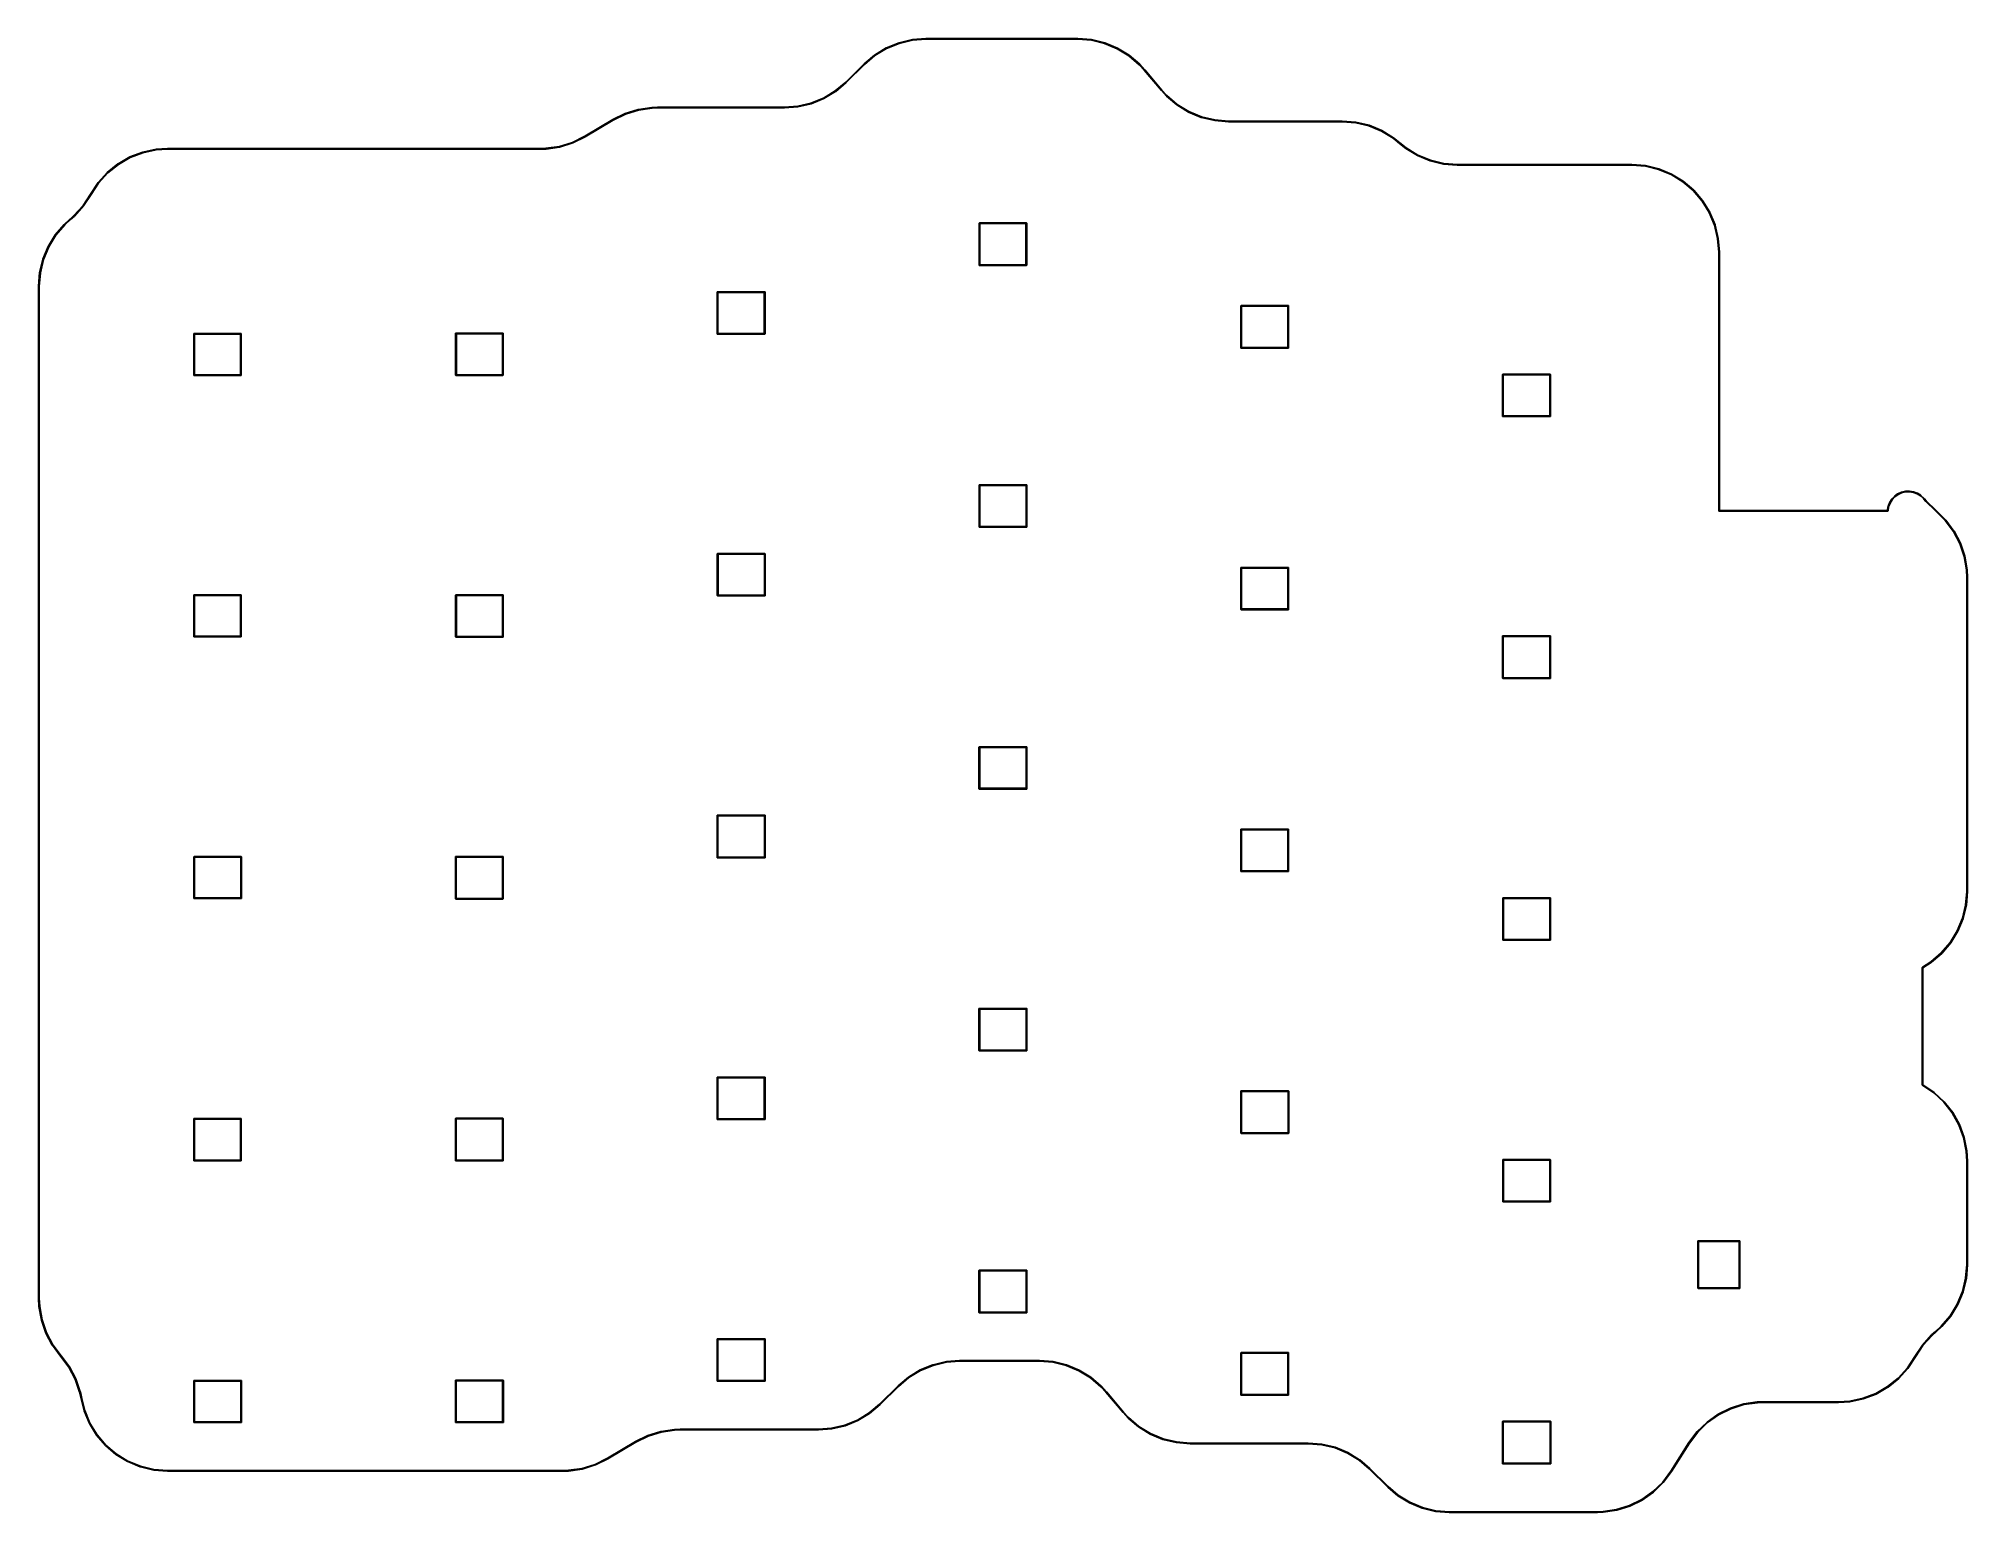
# Model space of a CAD drawing. Extents: x -13 to 127, y -89 to 18.
import ezdxf

# ---------------------------------------------------------------- set-up
doc = ezdxf.new("R2010")
doc.units = 0
doc.layers.add('BLACK', color=7, linetype='CONTINUOUS')

msp = doc.modelspace()

# ---------------------------------------------------------------- linework, layer by layer
at = {"layer": 'BLACK', "linetype": 'CONTINUOUS'}
for p, q in [((47.0441, 16.3816), (47.8049, 17.0249)), ((47.8357, 16.9854), (47.077, 16.344)), ((47.8049, 17.0249), (47.8062, 17.0258)), ((47.8062, 17.0258), (47.8081, 17.0271)), ((47.8081, 17.0271), (48.6602, 17.5435)), ((48.6845, 17.4998), (47.8357, 16.9854)), ((48.6602, 17.5435), (48.6638, 17.5453)), ((48.6638, 17.5453), (49.5862, 17.922)), ((49.6033, 17.875), (48.6845, 17.4998)), ((49.5862, 17.922), (49.59, 17.9232)), ((49.59, 17.9232), (50.56, 18.151)), ((50.5695, 18.1019), (49.6033, 17.875)), ((50.56, 18.151), (50.5619, 18.1513)), ((50.5619, 18.1513), (50.5638, 18.1516)), ((50.5638, 18.1516), (51.5257, 18.2249)), ((51.5288, 18.175), (50.5695, 18.1019)), ((51.5257, 18.2249), (51.5266, 18.225)), ((51.5266, 18.225), (62.5922, 18.225)), ((62.59, 18.175), (51.5288, 18.175)), ((63.5804, 18.0971), (62.59, 18.175)), ((62.5922, 18.225), (62.5931, 18.2249)), ((62.5931, 18.2249), (63.5863, 18.1467)), ((64.5454, 17.8654), (63.5804, 18.0971)), ((63.5863, 18.1467), (63.5901, 18.1461)), ((63.5901, 18.1461), (63.5901, 18.1461)), ((63.5901, 18.1461), (64.559, 17.9135)), ((65.4624, 17.4855), (64.5454, 17.8654)), ((64.559, 17.9135), (64.5628, 17.9123)), ((64.5628, 17.9123), (65.4833, 17.531)), ((66.3086, 16.967), (65.4624, 17.4855)), ((65.4833, 17.531), (65.4868, 17.5292)), ((65.4868, 17.5292), (65.4868, 17.5292)), ((65.4868, 17.5292), (66.3364, 17.0086)), ((67.0637, 16.3221), (66.3086, 16.967)), ((66.3364, 17.0086), (66.3396, 17.0063)), ((66.3396, 17.0063), (67.0973, 16.3591)), ((45.7052, 15.0561), (47.0434, 16.381)), ((47.077, 16.344), (45.7388, 15.019)), ((47.0434, 16.381), (47.0441, 16.3816)), ((67.4304, 15.9225), (67.0637, 16.3221)), ((67.0973, 16.3591), (67.0984, 16.3581)), ((67.0984, 16.3581), (67.0995, 16.357)), ((67.0995, 16.357), (67.4671, 15.9564)), ((68.6748, 14.444), (67.4304, 15.9225)), ((67.4671, 15.9564), (67.4675, 15.956)), ((67.4675, 15.956), (68.712, 14.4775)), ((44.0977, 13.9002), (44.9465, 14.4146)), ((44.9741, 14.3729), (44.1219, 13.8565)), ((44.9465, 14.4146), (45.7052, 15.0561)), ((44.9773, 14.3751), (44.9741, 14.3729)), ((45.7381, 15.0184), (44.9773, 14.3751)), ((45.7388, 15.019), (45.7381, 15.0184)), ((68.6752, 14.4436), (68.6748, 14.444)), ((69.0429, 14.043), (68.6752, 14.4436)), ((68.712, 14.4775), (69.0787, 14.0779)), ((69.044, 14.0419), (69.0429, 14.043)), ((69.0451, 14.0409), (69.044, 14.0419)), ((69.8027, 13.3937), (69.0451, 14.0409)), ((69.0787, 14.0779), (69.8337, 13.433)), ((28.7659, 12.3318), (29.6597, 12.7719)), ((29.6801, 12.7262), (28.7888, 12.2873)), ((29.6597, 12.7719), (29.6634, 12.7733)), ((29.6634, 12.7733), (30.6152, 13.0682)), ((30.6281, 13.0199), (29.6801, 12.7262)), ((30.6152, 13.0682), (30.619, 13.0691)), ((30.619, 13.0691), (31.6052, 13.2114)), ((31.611, 13.1617), (30.6281, 13.0199)), ((31.6052, 13.2114), (31.6066, 13.2115)), ((31.6066, 13.2115), (31.608, 13.2117)), ((31.608, 13.2117), (32.0184, 13.225)), ((32.0204, 13.175), (31.611, 13.1617)), ((32.0184, 13.225), (32.0188, 13.225)), ((32.0188, 13.225), (41.2534, 13.225)), ((41.2555, 13.175), (32.0204, 13.175)), ((41.2534, 13.225), (42.2126, 13.2981)), ((41.2564, 13.1751), (41.2555, 13.175)), ((42.2184, 13.2484), (41.2564, 13.1751)), ((42.2126, 13.2981), (43.1789, 13.525)), ((42.2203, 13.2487), (42.2184, 13.2484)), ((42.2222, 13.249), (42.2203, 13.2487)), ((43.1922, 13.4768), (42.2222, 13.249)), ((43.1789, 13.525), (44.0977, 13.9002)), ((43.196, 13.478), (43.1922, 13.4768)), ((44.1184, 13.8547), (43.196, 13.478)), ((44.1186, 13.8548), (44.1184, 13.8547)), ((44.1219, 13.8565), (44.1186, 13.8548)), ((69.8059, 13.3914), (69.8027, 13.3937)), ((70.6555, 12.8708), (69.8059, 13.3914)), ((69.8337, 13.433), (70.68, 12.9145)), ((70.659, 12.869), (70.6555, 12.8708)), ((71.5796, 12.4877), (70.659, 12.869)), ((70.68, 12.9145), (71.5969, 12.5346)), ((26.7135, 11.1127), (28.7651, 12.3315)), ((28.7888, 12.2873), (26.7371, 11.0685)), ((28.7651, 12.3315), (28.7659, 12.3318)), ((71.5833, 12.4865), (71.5796, 12.4877)), ((72.5522, 12.2539), (71.5833, 12.4865)), ((71.5969, 12.5346), (72.562, 12.3029)), ((72.5561, 12.2533), (72.5522, 12.2539)), ((73.5493, 12.1751), (72.5561, 12.2533)), ((72.5561, 12.2533), (72.5561, 12.2533)), ((72.562, 12.3029), (73.5524, 12.225)), ((73.5502, 12.175), (73.5493, 12.1751)), ((81.8211, 12.175), (73.5502, 12.175)), ((73.5524, 12.225), (81.8234, 12.225)), ((82.8116, 12.0971), (81.8211, 12.175)), ((81.8234, 12.225), (81.8243, 12.2249)), ((81.8243, 12.2249), (82.8175, 12.1467)), ((83.7766, 11.8654), (82.8116, 12.0971)), ((82.8175, 12.1467), (82.8213, 12.1461)), ((82.8213, 12.1461), (82.8213, 12.1461)), ((82.8213, 12.1461), (83.7902, 11.9135)), ((84.6936, 11.4855), (83.7766, 11.8654)), ((83.7902, 11.9135), (83.794, 11.9123)), ((83.794, 11.9123), (84.7145, 11.531)), ((85.5402, 10.9668), (84.6936, 11.4855)), ((84.7145, 11.531), (84.718, 11.5292)), ((84.718, 11.5292), (84.718, 11.5292)), ((84.718, 11.5292), (85.5676, 11.0086)), ((-6.37647, 9.61247), (-5.44522, 9.96693)), ((-5.42927, 9.9195), (-6.35684, 9.56644)), ((-5.44522, 9.96693), (-5.44231, 9.96778)), ((-5.44231, 9.96778), (-5.44145, 9.96803)), ((-5.44145, 9.96803), (-4.46622, 10.1725)), ((-4.45771, 10.1232), (-5.42927, 9.9195)), ((-4.46622, 10.1725), (-4.46447, 10.1727)), ((-4.46447, 10.1727), (-4.46269, 10.1729)), ((-4.46269, 10.1729), (-3.65199, 10.2249)), ((-3.64919, 10.175), (-4.45771, 10.1232)), ((-3.65199, 10.2249), (-3.65122, 10.225)), ((-3.65122, 10.225), (23.4818, 10.225)), ((23.4834, 10.175), (-3.64919, 10.175)), ((23.4818, 10.225), (23.8912, 10.2383)), ((23.4838, 10.175), (23.4834, 10.175)), ((23.8942, 10.1883), (23.4838, 10.175)), ((23.8912, 10.2383), (24.8741, 10.3801)), ((23.8956, 10.1885), (23.8942, 10.1883)), ((23.897, 10.1886), (23.8956, 10.1885)), ((24.8832, 10.3309), (23.897, 10.1886)), ((24.8741, 10.3801), (25.8222, 10.6738)), ((24.887, 10.3318), (24.8832, 10.3309)), ((25.8388, 10.6267), (24.887, 10.3318)), ((25.8222, 10.6738), (26.7135, 11.1127)), ((25.8425, 10.6281), (25.8388, 10.6267)), ((26.7363, 11.0682), (25.8425, 10.6281)), ((26.7371, 11.0685), (26.7363, 11.0682)), ((85.9995, 10.5993), (85.5402, 10.9668)), ((85.5676, 11.0086), (85.5689, 11.0076)), ((85.5689, 11.0076), (85.5702, 11.0068)), ((85.5702, 11.0068), (86.0307, 10.6383)), ((86.46, 10.2308), (85.9995, 10.5993)), ((86.0307, 10.6383), (86.4901, 10.2708)), ((86.4613, 10.2299), (86.46, 10.2308)), ((86.4626, 10.229), (86.4613, 10.2299)), ((87.3122, 9.70838), (86.4626, 10.229)), ((86.4901, 10.2708), (87.3366, 9.75204)), ((-8.69541, 7.7466), (-8.02658, 8.48521)), ((-7.99084, 8.45019), (-8.65702, 7.7145)), ((-8.02658, 8.48521), (-8.02373, 8.4879)), ((-8.02373, 8.4879), (-7.24759, 9.11279)), ((-7.21777, 9.07261), (-7.99084, 8.45019)), ((-7.24759, 9.11279), (-7.24435, 9.11501)), ((-7.24435, 9.11501), (-6.38002, 9.61079)), ((-6.35684, 9.56644), (-7.21777, 9.07261)), ((-6.38002, 9.61079), (-6.37647, 9.61247)), ((87.3157, 9.7066), (87.3122, 9.70838)), ((87.3122, 9.70838), (87.3122, 9.70838)), ((88.2363, 9.32528), (87.3157, 9.7066)), ((87.3366, 9.75204), (88.2536, 9.37223)), ((88.24, 9.32407), (88.2363, 9.32528)), ((89.2089, 9.09146), (88.24, 9.32407)), ((88.2536, 9.37223), (89.2187, 9.14054)), ((89.2128, 9.09084), (89.2089, 9.09146)), ((90.206, 9.01268), (89.2128, 9.09084)), ((89.2128, 9.09084), (89.2128, 9.09084)), ((89.2187, 9.14054), (90.2091, 9.06259)), ((90.2069, 9.01259), (90.206, 9.01268)), ((102.899, 9.01259), (90.2069, 9.01259)), ((90.2091, 9.06259), (102.901, 9.06259)), ((103.889, 8.93464), (102.899, 9.01259)), ((102.901, 9.06259), (102.902, 9.0625)), ((102.902, 9.0625), (103.895, 8.98433)), ((104.855, 8.70295), (103.889, 8.93464)), ((103.895, 8.98433), (103.899, 8.98372)), ((103.899, 8.98372), (103.899, 8.98372)), ((103.899, 8.98372), (104.868, 8.75111)), ((105.771, 8.32313), (104.855, 8.70295)), ((104.868, 8.75111), (104.872, 8.74989)), ((104.872, 8.74989), (105.792, 8.36858)), ((-9.24285, 6.90935), (-8.6978, 7.7435)), ((-8.65702, 7.7145), (-9.20099, 6.88201)), ((-8.6978, 7.7435), (-8.69541, 7.7466)), ((106.618, 7.80456), (105.771, 8.32313)), ((105.792, 8.36858), (105.796, 8.36679)), ((105.796, 8.36679), (105.796, 8.36679)), ((105.796, 8.36679), (106.645, 7.84616)), ((107.372, 7.15998), (106.618, 7.80456)), ((106.645, 7.84616), (106.649, 7.84386)), ((106.649, 7.84386), (107.406, 7.19673)), ((108.017, 6.40528), (107.372, 7.15998)), ((107.406, 7.19673), (107.409, 7.19395)), ((107.409, 7.19395), (108.056, 6.43626)), ((-10.4534, 5.34071), (-9.78683, 6.07686)), ((-9.74844, 6.04475), (-10.4173, 5.30614)), ((-9.78683, 6.07686), (-9.24286, 6.90934)), ((-9.74605, 6.04786), (-9.74844, 6.04475)), ((-9.201, 6.882), (-9.74605, 6.04786)), ((-9.24286, 6.90934), (-9.24285, 6.90935)), ((-9.20099, 6.88201), (-9.201, 6.882)), ((108.536, 5.55904), (108.017, 6.40528)), ((108.056, 6.43626), (108.059, 6.43309)), ((108.059, 6.43309), (108.579, 5.5835)), ((-11.8063, 3.94489), (-11.1591, 4.70258)), ((-11.1221, 4.66893), (-11.767, 3.91392)), ((-11.1591, 4.70258), (-11.1581, 4.70366)), ((-11.1581, 4.70366), (-11.157, 4.70479)), ((-11.157, 4.70479), (-10.7388, 5.08723)), ((-10.7052, 5.05023), (-11.1221, 4.66893)), ((-10.7388, 5.08723), (-10.7387, 5.08734)), ((-10.7387, 5.08734), (-10.7385, 5.08748)), ((-10.7385, 5.08748), (-10.4534, 5.34071)), ((-10.4192, 5.30423), (-10.7052, 5.05023)), ((-10.4183, 5.30521), (-10.4192, 5.30423)), ((-10.4173, 5.30614), (-10.4183, 5.30521)), ((55.4129, 4.782), (55.4134, 4.7869)), ((55.413, 4.78077), (55.4129, 4.782)), ((55.413, 1.73322), (55.413, 4.78077)), ((55.4134, 4.7869), (55.4148, 4.79161)), ((55.4148, 4.79161), (55.4171, 4.79596)), ((55.4171, 4.79596), (55.4202, 4.79976)), ((55.4202, 4.79976), (55.424, 4.80289)), ((55.424, 4.80289), (55.4284, 4.80521)), ((55.4284, 4.80521), (55.4331, 4.80664)), ((55.4331, 4.80664), (55.4368, 4.807)), ((55.4368, 4.807), (55.438, 4.80712)), ((55.4368, 4.807), (55.4368, 4.807)), ((55.438, 4.80712), (55.4392, 4.807)), ((55.4392, 4.807), (58.8468, 4.807)), ((55.463, 4.757), (55.463, 1.757)), ((58.823, 4.757), (55.463, 4.757)), ((58.823, 1.757), (58.823, 4.757)), ((58.8468, 4.807), (58.848, 4.80712)), ((58.848, 4.80712), (58.8492, 4.807)), ((58.8492, 4.807), (58.8492, 4.807)), ((58.8492, 4.807), (58.8529, 4.80664)), ((58.8529, 4.80664), (58.8576, 4.80521)), ((58.8576, 4.80521), (58.862, 4.80289)), ((58.862, 4.80289), (58.8658, 4.79976)), ((58.8658, 4.79976), (58.8689, 4.79596)), ((58.8689, 4.79596), (58.8712, 4.79161)), ((58.8712, 4.79161), (58.8726, 4.7869)), ((58.8726, 4.7869), (58.8731, 4.782)), ((58.8731, 4.782), (58.873, 4.78078)), ((58.873, 4.78078), (58.873, 1.73322)), ((108.915, 4.64209), (108.536, 5.55904)), ((108.579, 5.5835), (108.579, 5.58349)), ((108.579, 5.58349), (108.581, 5.57999)), ((108.581, 5.57999), (108.962, 4.65941)), ((109.147, 3.67703), (108.915, 4.64209)), ((108.962, 4.65941), (108.964, 4.65568)), ((108.964, 4.65568), (109.196, 3.68678)), ((-12.7123, 2.16804), (-12.331, 3.08862)), ((-12.2855, 3.06767), (-12.6654, 2.15073)), ((-12.331, 3.08862), (-12.3292, 3.09212)), ((-12.3292, 3.09212), (-11.8086, 3.94171)), ((-12.3292, 3.09212), (-12.3292, 3.09212)), ((-11.767, 3.91392), (-12.2855, 3.06767)), ((-11.8086, 3.94171), (-11.8063, 3.94489)), ((109.225, 2.68659), (109.147, 3.67703)), ((109.196, 3.68678), (109.196, 3.68678)), ((109.196, 3.68678), (109.197, 3.68291)), ((109.197, 3.68291), (109.275, 2.68974)), ((-12.9461, 1.19542), (-12.7135, 2.16431)), ((-12.6654, 2.15073), (-12.8971, 1.18565)), ((-12.7135, 2.16431), (-12.7123, 2.16804)), ((55.4129, 1.732), (55.413, 1.73322)), ((55.4134, 1.7271), (55.4129, 1.732)), ((55.4148, 1.72239), (55.4134, 1.7271)), ((55.4171, 1.71804), (55.4148, 1.72239)), ((55.4202, 1.71424), (55.4171, 1.71804)), ((55.424, 1.71111), (55.4202, 1.71424)), ((55.4284, 1.70879), (55.424, 1.71111)), ((55.4331, 1.70736), (55.4284, 1.70879)), ((55.438, 1.70688), (55.4331, 1.70736)), ((55.4392, 1.707), (55.438, 1.70688)), ((58.8468, 1.707), (55.4392, 1.707)), ((55.463, 1.757), (58.823, 1.757)), ((58.848, 1.70688), (58.8468, 1.707)), ((58.8529, 1.70736), (58.848, 1.70688)), ((58.8576, 1.70879), (58.8529, 1.70736)), ((58.862, 1.71111), (58.8576, 1.70879)), ((58.8658, 1.71424), (58.862, 1.71111)), ((58.8689, 1.71804), (58.8658, 1.71424)), ((58.8712, 1.72239), (58.8689, 1.71804)), ((58.8726, 1.7271), (58.8712, 1.72239)), ((58.873, 1.73078), (58.8726, 1.7271)), ((58.873, 1.73322), (58.8731, 1.732)), ((58.8731, 1.732), (58.873, 1.73078)), ((58.873, 1.73078), (58.873, 1.73078)), ((109.225, -16.13), (109.225, 2.68659)), ((109.275, 2.68974), (109.275, 2.68881)), ((109.275, 2.68881), (109.275, -16.1062)), ((-13.025, 0.19743), (-13.0249, 0.19836)), ((-13.025, -73.4313), (-13.025, 0.19743)), ((-13.0249, 0.19836), (-12.9467, 1.19154)), ((-12.8971, 1.18565), (-12.975, 0.19523)), ((-12.975, 0.19523), (-12.975, -73.4294)), ((-12.9467, 1.19154), (-12.9461, 1.19541)), ((-12.9461, 1.19541), (-12.9461, 1.19542)), ((36.3529, -0.218), (36.3534, -0.2131)), ((36.353, -0.21923), (36.3529, -0.218)), ((36.353, -3.25678), (36.353, -0.21923)), ((36.3534, -0.2131), (36.3548, -0.20839)), ((36.3548, -0.20839), (36.3571, -0.20404)), ((36.3571, -0.20404), (36.3602, -0.20024)), ((36.3602, -0.20024), (36.364, -0.19711)), ((36.364, -0.19711), (36.3684, -0.19479)), ((36.3684, -0.19479), (36.3731, -0.19336)), ((36.3731, -0.19336), (36.3768, -0.193)), ((36.3768, -0.193), (36.378, -0.19288)), ((36.3768, -0.193), (36.3768, -0.193)), ((36.378, -0.19288), (36.3792, -0.193)), ((36.3792, -0.193), (39.8068, -0.193)), ((36.403, -0.243), (36.403, -3.233)), ((39.783, -0.243), (36.403, -0.243)), ((39.783, -3.233), (39.783, -0.243)), ((39.8068, -0.193), (39.808, -0.19288)), ((39.808, -0.19288), (39.8092, -0.193)), ((39.8092, -0.193), (39.8092, -0.193)), ((39.8092, -0.193), (39.8129, -0.19336)), ((39.8129, -0.19336), (39.8176, -0.19479)), ((39.8176, -0.19479), (39.822, -0.19711)), ((39.822, -0.19711), (39.8258, -0.20024)), ((39.8258, -0.20024), (39.8289, -0.20404)), ((39.8289, -0.20404), (39.8312, -0.20839)), ((39.8312, -0.20839), (39.8326, -0.2131)), ((39.8326, -0.2131), (39.8331, -0.218)), ((39.8331, -0.218), (39.833, -0.21922)), ((39.833, -0.21922), (39.833, -3.25678)), ((74.4629, -1.228), (74.4634, -1.2231)), ((74.463, -1.22923), (74.4629, -1.228)), ((74.463, -4.27678), (74.463, -1.22923)), ((74.4634, -1.2231), (74.4648, -1.21839)), ((74.4648, -1.21839), (74.4671, -1.21404)), ((74.4671, -1.21404), (74.4702, -1.21024)), ((74.4702, -1.21024), (74.474, -1.20711)), ((74.474, -1.20711), (74.4784, -1.20479)), ((74.4784, -1.20479), (74.4831, -1.20336)), ((74.4831, -1.20336), (74.4868, -1.203)), ((74.4868, -1.203), (74.488, -1.20288)), ((74.4868, -1.203), (74.4868, -1.203)), ((74.488, -1.20288), (74.4892, -1.203)), ((74.4892, -1.203), (77.9068, -1.203)), ((74.513, -1.253), (74.513, -4.253)), ((77.883, -1.253), (74.513, -1.253)), ((77.883, -4.253), (77.883, -1.253)), ((77.9068, -1.203), (77.908, -1.20288)), ((77.908, -1.20288), (77.9092, -1.203)), ((77.9092, -1.203), (77.9092, -1.203)), ((77.9092, -1.203), (77.9129, -1.20336)), ((77.9129, -1.20336), (77.9176, -1.20479)), ((77.9176, -1.20479), (77.922, -1.20711)), ((77.922, -1.20711), (77.9258, -1.21024)), ((77.9258, -1.21024), (77.9289, -1.21404)), ((77.9289, -1.21404), (77.9312, -1.21839)), ((77.9312, -1.21839), (77.9326, -1.2231)), ((77.9326, -1.2231), (77.9331, -1.228)), ((77.9331, -1.228), (77.933, -1.22922)), ((77.933, -1.22922), (77.933, -4.27678)), ((-1.73712, -3.258), (-1.73664, -3.2531)), ((-1.737, -3.25923), (-1.73712, -3.258)), ((-1.737, -6.25678), (-1.737, -3.25923)), ((-1.73664, -3.2531), (-1.73521, -3.24839)), ((-1.73521, -3.24839), (-1.73289, -3.24404)), ((-1.73289, -3.24404), (-1.72976, -3.24024)), ((-1.72976, -3.24024), (-1.72596, -3.23711)), ((-1.72596, -3.23711), (-1.72161, -3.23479)), ((-1.72161, -3.23479), (-1.7169, -3.23336)), ((-1.7169, -3.23336), (-1.71322, -3.233)), ((-1.71322, -3.233), (-1.712, -3.23288)), ((-1.71322, -3.233), (-1.71322, -3.233)), ((-1.712, -3.23288), (-1.71078, -3.233)), ((-1.71078, -3.233), (1.69678, -3.233)), ((-1.687, -3.283), (-1.687, -6.233)), ((1.673, -3.283), (-1.687, -3.283)), ((1.673, -6.233), (1.673, -3.283)), ((1.69678, -3.233), (1.698, -3.23288)), ((1.698, -3.23288), (1.69922, -3.233)), ((1.69922, -3.233), (1.69922, -3.233)), ((1.69922, -3.233), (1.7029, -3.23336)), ((1.7029, -3.23336), (1.70761, -3.23479)), ((1.70761, -3.23479), (1.71196, -3.23711)), ((1.71196, -3.23711), (1.71576, -3.24024)), ((1.71576, -3.24024), (1.71889, -3.24404)), ((1.71889, -3.24404), (1.72121, -3.24839)), ((1.72121, -3.24839), (1.72264, -3.2531)), ((1.72264, -3.2531), (1.72312, -3.258)), ((1.72312, -3.258), (1.723, -3.25922)), ((1.723, -3.25922), (1.723, -6.25678)), ((17.3229, -3.228), (17.3234, -3.2231)), ((17.323, -3.22923), (17.3229, -3.228)), ((17.323, -6.25678), (17.323, -3.22923)), ((17.3234, -3.2231), (17.3248, -3.21839)), ((17.3248, -3.21839), (17.3271, -3.21404)), ((17.3271, -3.21404), (17.3302, -3.21024)), ((17.3302, -3.21024), (17.334, -3.20711)), ((17.334, -3.20711), (17.3384, -3.20479)), ((17.3384, -3.20479), (17.3431, -3.20336)), ((17.3431, -3.20336), (17.3468, -3.203)), ((17.3468, -3.203), (17.348, -3.20288)), ((17.3468, -3.203), (17.3468, -3.203)), ((17.348, -3.20288), (17.3492, -3.203)), ((17.3492, -3.203), (20.7468, -3.203)), ((17.373, -3.253), (17.373, -6.233)), ((20.723, -3.253), (17.373, -3.253)), ((20.723, -6.233), (20.723, -3.253)), ((20.7468, -3.203), (20.748, -3.20288)), ((20.748, -3.20288), (20.7492, -3.203)), ((20.7492, -3.203), (20.7492, -3.203)), ((20.7492, -3.203), (20.7529, -3.20336)), ((20.7529, -3.20336), (20.7576, -3.20479)), ((20.7576, -3.20479), (20.762, -3.20711)), ((20.762, -3.20711), (20.7658, -3.21024)), ((20.7658, -3.21024), (20.7689, -3.21404)), ((20.7689, -3.21404), (20.7712, -3.21839)), ((20.7712, -3.21839), (20.7726, -3.2231)), ((20.7726, -3.2231), (20.7731, -3.228)), ((20.7731, -3.228), (20.773, -3.22922)), ((20.773, -3.22922), (20.773, -6.25678)), ((36.3529, -3.258), (36.353, -3.25678)), ((36.3534, -3.2629), (36.3529, -3.258)), ((36.3548, -3.26761), (36.3534, -3.2629)), ((36.3571, -3.27196), (36.3548, -3.26761)), ((36.3602, -3.27576), (36.3571, -3.27196)), ((36.364, -3.27889), (36.3602, -3.27576)), ((36.3684, -3.28121), (36.364, -3.27889)), ((36.3731, -3.28264), (36.3684, -3.28121)), ((36.378, -3.28312), (36.3731, -3.28264)), ((36.3792, -3.283), (36.378, -3.28312)), ((39.8068, -3.283), (36.3792, -3.283)), ((36.403, -3.233), (39.783, -3.233)), ((39.808, -3.28312), (39.8068, -3.283)), ((39.8129, -3.28264), (39.808, -3.28312)), ((39.8176, -3.28121), (39.8129, -3.28264)), ((39.822, -3.27889), (39.8176, -3.28121)), ((39.8258, -3.27576), (39.822, -3.27889)), ((39.8289, -3.27196), (39.8258, -3.27576)), ((39.8312, -3.26761), (39.8289, -3.27196)), ((39.8326, -3.2629), (39.8312, -3.26761)), ((39.833, -3.25922), (39.8326, -3.2629)), ((39.833, -3.25678), (39.8331, -3.258)), ((39.8331, -3.258), (39.833, -3.25922)), ((39.833, -3.25922), (39.833, -3.25922)), ((74.4629, -4.278), (74.463, -4.27678)), ((74.4634, -4.2829), (74.4629, -4.278)), ((74.4648, -4.28761), (74.4634, -4.2829)), ((74.4671, -4.29196), (74.4648, -4.28761)), ((74.4702, -4.29576), (74.4671, -4.29196)), ((74.474, -4.29889), (74.4702, -4.29576)), ((74.4784, -4.30121), (74.474, -4.29889)), ((74.4831, -4.30264), (74.4784, -4.30121)), ((74.488, -4.30312), (74.4831, -4.30264)), ((74.4892, -4.303), (74.488, -4.30312)), ((77.9068, -4.303), (74.4892, -4.303)), ((74.513, -4.253), (77.883, -4.253)), ((77.908, -4.30312), (77.9068, -4.303)), ((77.9129, -4.30264), (77.908, -4.30312)), ((77.9176, -4.30121), (77.9129, -4.30264)), ((77.922, -4.29889), (77.9176, -4.30121)), ((77.9258, -4.29576), (77.922, -4.29889)), ((77.9289, -4.29196), (77.9258, -4.29576)), ((77.9312, -4.28761), (77.9289, -4.29196)), ((77.9326, -4.2829), (77.9312, -4.28761)), ((77.933, -4.27922), (77.9326, -4.2829)), ((77.933, -4.27678), (77.9331, -4.278)), ((77.9331, -4.278), (77.933, -4.27922)), ((77.933, -4.27922), (77.933, -4.27922)), ((-1.73712, -6.258), (-1.737, -6.25678)), ((-1.73664, -6.2629), (-1.73712, -6.258)), ((-1.73521, -6.26761), (-1.73664, -6.2629)), ((-1.73289, -6.27196), (-1.73521, -6.26761)), ((-1.72976, -6.27576), (-1.73289, -6.27196)), ((-1.72596, -6.27889), (-1.72976, -6.27576)), ((-1.72161, -6.28121), (-1.72596, -6.27889)), ((-1.7169, -6.28264), (-1.72161, -6.28121)), ((-1.712, -6.28312), (-1.7169, -6.28264)), ((-1.71078, -6.283), (-1.712, -6.28312)), ((1.69678, -6.283), (-1.71078, -6.283)), ((-1.687, -6.233), (1.673, -6.233)), ((1.698, -6.28312), (1.69678, -6.283)), ((1.7029, -6.28264), (1.698, -6.28312)), ((1.70761, -6.28121), (1.7029, -6.28264)), ((1.71196, -6.27889), (1.70761, -6.28121)), ((1.71576, -6.27576), (1.71196, -6.27889)), ((1.71889, -6.27196), (1.71576, -6.27576)), ((1.72121, -6.26761), (1.71889, -6.27196)), ((1.72264, -6.2629), (1.72121, -6.26761)), ((1.723, -6.25922), (1.72264, -6.2629)), ((1.723, -6.25678), (1.72312, -6.258)), ((1.72312, -6.258), (1.723, -6.25922)), ((1.723, -6.25922), (1.723, -6.25922)), ((17.3229, -6.258), (17.323, -6.25678)), ((17.3234, -6.2629), (17.3229, -6.258)), ((17.3248, -6.26761), (17.3234, -6.2629)), ((17.3271, -6.27196), (17.3248, -6.26761)), ((17.3302, -6.27576), (17.3271, -6.27196)), ((17.334, -6.27889), (17.3302, -6.27576)), ((17.3384, -6.28121), (17.334, -6.27889)), ((17.3431, -6.28264), (17.3384, -6.28121)), ((17.348, -6.28312), (17.3431, -6.28264)), ((17.3492, -6.283), (17.348, -6.28312)), ((20.7468, -6.283), (17.3492, -6.283)), ((17.373, -6.233), (20.723, -6.233)), ((20.748, -6.28312), (20.7468, -6.283)), ((20.7529, -6.28264), (20.748, -6.28312)), ((20.7576, -6.28121), (20.7529, -6.28264)), ((20.762, -6.27889), (20.7576, -6.28121)), ((20.7658, -6.27576), (20.762, -6.27889)), ((20.7689, -6.27196), (20.7658, -6.27576)), ((20.7712, -6.26761), (20.7689, -6.27196)), ((20.7726, -6.2629), (20.7712, -6.26761)), ((20.773, -6.25922), (20.7726, -6.2629)), ((20.773, -6.25678), (20.7731, -6.258)), ((20.7731, -6.258), (20.773, -6.25922)), ((20.773, -6.25922), (20.773, -6.25922)), ((93.5029, -6.228), (93.5034, -6.2231)), ((93.503, -6.22923), (93.5029, -6.228)), ((93.503, -9.25678), (93.503, -6.22923)), ((93.5034, -6.2231), (93.5048, -6.21839)), ((93.5048, -6.21839), (93.5071, -6.21404)), ((93.5071, -6.21404), (93.5102, -6.21024)), ((93.5102, -6.21024), (93.514, -6.20711)), ((93.514, -6.20711), (93.5184, -6.20479)), ((93.5184, -6.20479), (93.5231, -6.20336)), ((93.5231, -6.20336), (93.5268, -6.203)), ((93.5268, -6.203), (93.528, -6.20288)), ((93.5268, -6.203), (93.5268, -6.203)), ((93.528, -6.20288), (93.5292, -6.203)), ((93.5292, -6.203), (96.9568, -6.203)), ((93.553, -6.253), (93.553, -9.233)), ((96.933, -6.253), (93.553, -6.253)), ((96.933, -9.233), (96.933, -6.253)), ((96.9568, -6.203), (96.958, -6.20288)), ((96.958, -6.20288), (96.9592, -6.203)), ((96.9592, -6.203), (96.9592, -6.203)), ((96.9592, -6.203), (96.9629, -6.20336)), ((96.9629, -6.20336), (96.9676, -6.20479)), ((96.9676, -6.20479), (96.972, -6.20711)), ((96.972, -6.20711), (96.9758, -6.21024)), ((96.9758, -6.21024), (96.9789, -6.21404)), ((96.9789, -6.21404), (96.9812, -6.21839)), ((96.9812, -6.21839), (96.9826, -6.2231)), ((96.9826, -6.2231), (96.9831, -6.228)), ((96.9831, -6.228), (96.983, -6.22922)), ((96.983, -6.22922), (96.983, -9.25678)), ((93.5029, -9.258), (93.503, -9.25678)), ((93.5034, -9.2629), (93.5029, -9.258)), ((93.5048, -9.26761), (93.5034, -9.2629)), ((93.5071, -9.27196), (93.5048, -9.26761)), ((93.5102, -9.27576), (93.5071, -9.27196)), ((93.514, -9.27889), (93.5102, -9.27576)), ((93.5184, -9.28121), (93.514, -9.27889)), ((93.5231, -9.28264), (93.5184, -9.28121)), ((93.528, -9.28312), (93.5231, -9.28264)), ((93.5292, -9.283), (93.528, -9.28312)), ((96.9568, -9.283), (93.5292, -9.283)), ((93.553, -9.233), (96.933, -9.233)), ((96.958, -9.28312), (96.9568, -9.283)), ((96.9629, -9.28264), (96.958, -9.28312)), ((96.9676, -9.28121), (96.9629, -9.28264)), ((96.972, -9.27889), (96.9676, -9.28121)), ((96.9758, -9.27576), (96.972, -9.27889)), ((96.9789, -9.27196), (96.9758, -9.27576)), ((96.9812, -9.26761), (96.9789, -9.27196)), ((96.9826, -9.2629), (96.9812, -9.26761)), ((96.983, -9.25922), (96.9826, -9.2629)), ((96.983, -9.25678), (96.9831, -9.258)), ((96.9831, -9.258), (96.983, -9.25922)), ((96.983, -9.25922), (96.983, -9.25922)), ((55.4129, -14.268), (55.4134, -14.2631)), ((55.413, -14.2692), (55.4129, -14.268)), ((55.413, -17.3068), (55.413, -14.2692)), ((55.4134, -14.2631), (55.4148, -14.2584)), ((55.4148, -14.2584), (55.4171, -14.254)), ((55.4171, -14.254), (55.4202, -14.2502)), ((55.4202, -14.2502), (55.424, -14.2471)), ((55.424, -14.2471), (55.4284, -14.2448)), ((55.4284, -14.2448), (55.4331, -14.2434)), ((55.4331, -14.2434), (55.4368, -14.243)), ((55.4368, -14.243), (55.438, -14.2429)), ((55.4368, -14.243), (55.4368, -14.243)), ((55.438, -14.2429), (55.4392, -14.243)), ((55.4392, -14.243), (58.8568, -14.243)), ((55.463, -14.293), (55.463, -17.283)), ((58.833, -14.293), (55.463, -14.293)), ((58.833, -17.283), (58.833, -14.293)), ((58.8568, -14.243), (58.858, -14.2429)), ((58.858, -14.2429), (58.8592, -14.243)), ((58.8592, -14.243), (58.8592, -14.243)), ((58.8592, -14.243), (58.8629, -14.2434)), ((58.8629, -14.2434), (58.8676, -14.2448)), ((58.8676, -14.2448), (58.872, -14.2471)), ((58.872, -14.2471), (58.8758, -14.2502)), ((58.8758, -14.2502), (58.8789, -14.254)), ((58.8789, -14.254), (58.8812, -14.2584)), ((58.8812, -14.2584), (58.8826, -14.2631)), ((58.8826, -14.2631), (58.8831, -14.268)), ((58.8831, -14.268), (58.883, -14.2692)), ((58.883, -14.2692), (58.883, -17.3068)), ((121.651, -15.5551), (121.805, -15.3063)), ((121.847, -15.3347), (121.695, -15.5794)), ((121.805, -15.3063), (121.806, -15.306)), ((121.806, -15.306), (121.807, -15.3042)), ((121.807, -15.3042), (121.808, -15.3024)), ((121.808, -15.3024), (122.008, -15.0882)), ((122.043, -15.1241), (121.847, -15.3347)), ((122.008, -15.088), (122.01, -15.0865)), ((122.008, -15.0882), (122.008, -15.088)), ((122.008, -15.0882), (122.008, -15.0882)), ((122.008, -15.0882), (122.008, -15.0882)), ((122.01, -15.0865), (122.012, -15.085)), ((122.012, -15.085), (122.249, -14.9136)), ((122.276, -14.9556), (122.043, -15.1241)), ((122.249, -14.9134), (122.251, -14.9123)), ((122.249, -14.9136), (122.249, -14.9134)), ((122.251, -14.9123), (122.253, -14.9112)), ((122.253, -14.9112), (122.519, -14.7892)), ((122.538, -14.8357), (122.276, -14.9556)), ((122.519, -14.7892), (122.52, -14.7891)), ((122.52, -14.7891), (122.522, -14.7883)), ((122.522, -14.7883), (122.524, -14.7876)), ((122.524, -14.7876), (122.809, -14.7197)), ((122.818, -14.7689), (122.538, -14.8357)), ((122.809, -14.7196), (122.811, -14.7193)), ((122.809, -14.7197), (122.809, -14.7196)), ((122.811, -14.7193), (122.814, -14.719)), ((122.814, -14.719), (123.106, -14.7077)), ((123.106, -14.7577), (122.818, -14.7689)), ((123.106, -14.7077), (123.106, -14.7076)), ((123.106, -14.7076), (123.109, -14.7078)), ((123.39, -14.8026), (123.106, -14.7577)), ((123.109, -14.7078), (123.111, -14.7079)), ((123.111, -14.7079), (123.4, -14.7536)), ((123.66, -14.9019), (123.39, -14.8026)), ((123.4, -14.7536), (123.4, -14.7537)), ((123.4, -14.7537), (123.403, -14.7543)), ((123.403, -14.7543), (123.405, -14.7548)), ((123.405, -14.7548), (123.68, -14.8558)), ((123.906, -15.0518), (123.66, -14.9019)), ((123.68, -14.8558), (123.68, -14.8559)), ((123.68, -14.8559), (123.682, -14.857)), ((123.682, -14.857), (123.684, -14.8579)), ((123.684, -14.8579), (123.934, -15.0104)), ((124.118, -15.2472), (123.906, -15.0518)), ((123.934, -15.0104), (123.934, -15.0106)), ((123.934, -15.0106), (123.936, -15.0119)), ((123.936, -15.0119), (123.938, -15.0133)), ((123.938, -15.0133), (124.153, -15.2114)), ((124.16, -15.2962), (124.118, -15.2472)), ((124.153, -15.2114), (124.154, -15.2116)), ((124.154, -15.2116), (124.155, -15.2126)), ((124.155, -15.2126), (124.155, -15.2135)), ((124.155, -15.2135), (124.199, -15.2638)), ((124.291, -15.4504), (124.16, -15.2962)), ((124.199, -15.2638), (124.199, -15.2639)), ((124.199, -15.2639), (124.199, -15.2639)), ((124.199, -15.2639), (124.328, -15.4172)), ((124.328, -15.4172), (125.039, -16.1133)), ((109.225, -16.1312), (109.225, -16.13)), ((109.225, -16.1361), (109.225, -16.1312)), ((109.227, -16.1408), (109.225, -16.1361)), ((109.229, -16.1452), (109.227, -16.1408)), ((109.23, -16.1461), (109.229, -16.1452)), ((109.232, -16.149), (109.23, -16.1461)), ((109.236, -16.1521), (109.232, -16.149)), ((109.24, -16.1544), (109.236, -16.1521)), ((109.245, -16.1559), (109.24, -16.1544)), ((109.25, -16.1563), (109.245, -16.1559)), ((109.251, -16.1562), (109.25, -16.1563)), ((121.523, -16.1562), (109.251, -16.1562)), ((109.275, -16.1062), (121.501, -16.1062)), ((121.501, -16.1062), (121.545, -15.8383)), ((121.527, -16.1559), (121.523, -16.1562)), ((121.532, -16.1544), (121.527, -16.1559)), ((121.536, -16.1521), (121.532, -16.1544)), ((121.54, -16.149), (121.536, -16.1521)), ((121.543, -16.1452), (121.54, -16.149)), ((121.545, -16.1408), (121.543, -16.1452)), ((121.545, -15.838), (121.546, -15.8358)), ((121.545, -15.8383), (121.545, -15.838)), ((121.547, -16.1361), (121.545, -16.1408)), ((121.546, -15.8336), (121.649, -15.5595)), ((121.546, -15.8358), (121.546, -15.8336)), ((121.594, -15.8489), (121.547, -16.1345)), ((121.547, -16.1345), (121.547, -16.1361)), ((121.695, -15.5794), (121.594, -15.8489)), ((121.649, -15.5592), (121.65, -15.5572)), ((121.649, -15.5595), (121.649, -15.5592)), ((121.65, -15.5572), (121.651, -15.5551)), ((124.292, -15.4512), (124.291, -15.4504)), ((124.292, -15.4521), (124.292, -15.4512)), ((125.004, -16.1491), (124.292, -15.4521)), ((125.715, -16.8447), (125.004, -16.1491)), ((125.004, -16.1491), (125.004, -16.1491)), ((125.039, -16.1133), (125.039, -16.1133)), ((125.039, -16.1133), (125.752, -16.8103)), ((125.752, -16.8103), (125.754, -16.8133)), ((125.754, -16.8133), (126.348, -17.6131)), ((55.4129, -17.308), (55.413, -17.3068)), ((55.4134, -17.3129), (55.4129, -17.308)), ((55.4148, -17.3176), (55.4134, -17.3129)), ((55.4171, -17.322), (55.4148, -17.3176)), ((55.4202, -17.3258), (55.4171, -17.322)), ((55.424, -17.3289), (55.4202, -17.3258)), ((55.4284, -17.3312), (55.424, -17.3289)), ((55.4331, -17.3326), (55.4284, -17.3312)), ((55.438, -17.3331), (55.4331, -17.3326)), ((55.4392, -17.333), (55.438, -17.3331)), ((58.8568, -17.333), (55.4392, -17.333)), ((55.463, -17.283), (58.833, -17.283)), ((58.858, -17.3331), (58.8568, -17.333)), ((58.8629, -17.3326), (58.858, -17.3331)), ((58.8676, -17.3312), (58.8629, -17.3326)), ((58.872, -17.3289), (58.8676, -17.3312)), ((58.8758, -17.3258), (58.872, -17.3289)), ((58.8789, -17.322), (58.8758, -17.3258)), ((58.8812, -17.3176), (58.8789, -17.322)), ((58.8826, -17.3129), (58.8812, -17.3176)), ((58.883, -17.3092), (58.8826, -17.3129)), ((58.883, -17.3068), (58.8831, -17.308)), ((58.8831, -17.308), (58.883, -17.3092)), ((58.883, -17.3092), (58.883, -17.3092)), ((126.307, -17.6413), (125.715, -16.8447)), ((126.767, -18.5208), (126.307, -17.6413)), ((126.348, -17.6131), (126.35, -17.6164)), ((126.35, -17.6164), (126.812, -18.4993)), ((36.3629, -19.278), (36.3634, -19.2731)), ((36.363, -19.2792), (36.3629, -19.278)), ((36.363, -22.3068), (36.363, -19.2792)), ((36.3634, -19.2731), (36.3648, -19.2684)), ((36.3648, -19.2684), (36.3671, -19.264)), ((36.3671, -19.264), (36.3702, -19.2602)), ((36.3702, -19.2602), (36.374, -19.2571)), ((36.374, -19.2571), (36.3784, -19.2548)), ((36.3784, -19.2548), (36.3831, -19.2534)), ((36.3831, -19.2534), (36.3868, -19.253)), ((36.3868, -19.253), (36.388, -19.2529)), ((36.3868, -19.253), (36.3868, -19.253)), ((36.388, -19.2529), (36.3892, -19.253)), ((36.3892, -19.253), (39.8168, -19.253)), ((36.413, -19.303), (36.413, -22.283)), ((39.793, -19.303), (36.413, -19.303)), ((39.793, -22.283), (39.793, -19.303)), ((39.8168, -19.253), (39.818, -19.2529)), ((39.818, -19.2529), (39.8192, -19.253)), ((39.8192, -19.253), (39.8192, -19.253)), ((39.8192, -19.253), (39.8229, -19.2534)), ((39.8229, -19.2534), (39.8276, -19.2548)), ((39.8276, -19.2548), (39.832, -19.2571)), ((39.832, -19.2571), (39.8358, -19.2602)), ((39.8358, -19.2602), (39.8389, -19.264)), ((39.8389, -19.264), (39.8412, -19.2684)), ((39.8412, -19.2684), (39.8426, -19.2731)), ((39.8426, -19.2731), (39.8431, -19.278)), ((39.8431, -19.278), (39.843, -19.2792)), ((39.843, -19.2792), (39.843, -22.3068)), ((127.084, -19.4613), (126.767, -18.5208)), ((126.812, -18.4993), (126.814, -18.5029)), ((126.814, -18.5029), (127.132, -19.4472)), ((127.25, -20.4403), (127.084, -19.4613)), ((127.132, -19.4472), (127.133, -19.451)), ((127.133, -19.451), (127.299, -20.4335)), ((74.4629, -20.278), (74.4634, -20.2731)), ((74.463, -20.2792), (74.4629, -20.278)), ((74.463, -23.3068), (74.463, -20.2792)), ((74.4634, -20.2731), (74.4648, -20.2684)), ((74.4648, -20.2684), (74.4671, -20.264)), ((74.4671, -20.264), (74.4702, -20.2602)), ((74.4702, -20.2602), (74.474, -20.2571)), ((74.474, -20.2571), (74.4784, -20.2548)), ((74.4784, -20.2548), (74.4831, -20.2534)), ((74.4831, -20.2534), (74.4868, -20.253)), ((74.4868, -20.253), (74.488, -20.2529)), ((74.4868, -20.253), (74.4868, -20.253)), ((74.488, -20.2529), (74.4892, -20.253)), ((74.4892, -20.253), (77.9068, -20.253)), ((74.513, -20.303), (74.513, -23.283)), ((77.883, -20.303), (74.513, -20.303)), ((77.883, -23.283), (77.883, -20.303)), ((77.9068, -20.253), (77.908, -20.2529)), ((77.908, -20.2529), (77.9092, -20.253)), ((77.9092, -20.253), (77.9092, -20.253)), ((77.9092, -20.253), (77.9129, -20.2534)), ((77.9129, -20.2534), (77.9176, -20.2548)), ((77.9176, -20.2548), (77.922, -20.2571)), ((77.922, -20.2571), (77.9258, -20.2602)), ((77.9258, -20.2602), (77.9289, -20.264)), ((77.9289, -20.264), (77.9312, -20.2684)), ((77.9312, -20.2684), (77.9326, -20.2731)), ((77.9326, -20.2731), (77.9331, -20.278)), ((77.9331, -20.278), (77.933, -20.2792)), ((77.933, -20.2792), (77.933, -23.3068)), ((127.275, -21.0044), (127.25, -20.4403)), ((127.275, -43.8374), (127.275, -21.0044)), ((127.299, -20.4335), (127.299, -20.435)), ((127.299, -20.435), (127.3, -20.4365)), ((127.3, -20.4365), (127.325, -21.002)), ((127.325, -21.002), (127.325, -21.0026)), ((127.325, -21.0026), (127.325, -43.8396)), ((-1.73712, -22.288), (-1.73664, -22.2831)), ((-1.737, -22.2892), (-1.73712, -22.288)), ((-1.737, -25.2768), (-1.737, -22.2892)), ((-1.73664, -22.2831), (-1.73521, -22.2784)), ((-1.73521, -22.2784), (-1.73289, -22.274)), ((-1.73289, -22.274), (-1.72976, -22.2702)), ((-1.72976, -22.2702), (-1.72596, -22.2671)), ((-1.72596, -22.2671), (-1.72161, -22.2648)), ((-1.72161, -22.2648), (-1.7169, -22.2634)), ((-1.7169, -22.2634), (-1.71322, -22.263)), ((-1.71322, -22.263), (-1.712, -22.2629)), ((-1.71322, -22.263), (-1.71322, -22.263)), ((-1.712, -22.2629), (-1.71078, -22.263)), ((-1.71078, -22.263), (1.69678, -22.263)), ((-1.687, -22.313), (-1.687, -25.253)), ((1.673, -22.313), (-1.687, -22.313)), ((1.673, -25.253), (1.673, -22.313)), ((1.69678, -22.263), (1.698, -22.2629)), ((1.698, -22.2629), (1.69922, -22.263)), ((1.69922, -22.263), (1.69922, -22.263)), ((1.69922, -22.263), (1.7029, -22.2634)), ((1.7029, -22.2634), (1.70761, -22.2648)), ((1.70761, -22.2648), (1.71196, -22.2671)), ((1.71196, -22.2671), (1.71576, -22.2702)), ((1.71576, -22.2702), (1.71889, -22.274)), ((1.71889, -22.274), (1.72121, -22.2784)), ((1.72121, -22.2784), (1.72264, -22.2831)), ((1.72264, -22.2831), (1.72312, -22.288)), ((1.72312, -22.288), (1.723, -22.2892)), ((1.723, -22.2892), (1.723, -25.2768)), ((17.3229, -22.278), (17.3234, -22.2731)), ((17.323, -22.2792), (17.3229, -22.278)), ((17.323, -25.3068), (17.323, -22.2792)), ((17.3234, -22.2731), (17.3248, -22.2684)), ((17.3248, -22.2684), (17.3271, -22.264)), ((17.3271, -22.264), (17.3302, -22.2602)), ((17.3302, -22.2602), (17.334, -22.2571)), ((17.334, -22.2571), (17.3384, -22.2548)), ((17.3384, -22.2548), (17.3431, -22.2534)), ((17.3431, -22.2534), (17.3468, -22.253)), ((17.3468, -22.253), (17.348, -22.2529)), ((17.3468, -22.253), (17.3468, -22.253)), ((17.348, -22.2529), (17.3492, -22.253)), ((17.3492, -22.253), (20.7468, -22.253)), ((17.373, -22.303), (17.373, -25.283)), ((20.723, -22.303), (17.373, -22.303)), ((20.723, -25.283), (20.723, -22.303)), ((20.7468, -22.253), (20.748, -22.2529)), ((20.748, -22.2529), (20.7492, -22.253)), ((20.7492, -22.253), (20.7492, -22.253)), ((20.7492, -22.253), (20.7529, -22.2534)), ((20.7529, -22.2534), (20.7576, -22.2548)), ((20.7576, -22.2548), (20.762, -22.2571)), ((20.762, -22.2571), (20.7658, -22.2602)), ((20.7658, -22.2602), (20.7689, -22.264)), ((20.7689, -22.264), (20.7712, -22.2684)), ((20.7712, -22.2684), (20.7726, -22.2731)), ((20.7726, -22.2731), (20.7731, -22.278)), ((20.7731, -22.278), (20.773, -22.2792)), ((20.773, -22.2792), (20.773, -25.3068)), ((36.3629, -22.308), (36.363, -22.3068)), ((36.3634, -22.3129), (36.3629, -22.308)), ((36.3648, -22.3176), (36.3634, -22.3129)), ((36.3671, -22.322), (36.3648, -22.3176)), ((36.3702, -22.3258), (36.3671, -22.322)), ((36.374, -22.3289), (36.3702, -22.3258)), ((36.3784, -22.3312), (36.374, -22.3289)), ((36.3831, -22.3326), (36.3784, -22.3312)), ((36.388, -22.3331), (36.3831, -22.3326)), ((36.3892, -22.333), (36.388, -22.3331)), ((39.8168, -22.333), (36.3892, -22.333)), ((36.413, -22.283), (39.793, -22.283)), ((39.818, -22.3331), (39.8168, -22.333)), ((39.8229, -22.3326), (39.818, -22.3331)), ((39.8276, -22.3312), (39.8229, -22.3326)), ((39.832, -22.3289), (39.8276, -22.3312)), ((39.8358, -22.3258), (39.832, -22.3289)), ((39.8389, -22.322), (39.8358, -22.3258)), ((39.8412, -22.3176), (39.8389, -22.322)), ((39.8426, -22.3129), (39.8412, -22.3176)), ((39.843, -22.3092), (39.8426, -22.3129)), ((39.843, -22.3068), (39.8431, -22.308)), ((39.8431, -22.308), (39.843, -22.3092)), ((39.843, -22.3092), (39.843, -22.3092)), ((74.4629, -23.308), (74.463, -23.3068)), ((74.4634, -23.3129), (74.4629, -23.308)), ((74.4648, -23.3176), (74.4634, -23.3129)), ((74.4671, -23.322), (74.4648, -23.3176)), ((74.4702, -23.3258), (74.4671, -23.322)), ((74.474, -23.3289), (74.4702, -23.3258)), ((74.4784, -23.3312), (74.474, -23.3289)), ((74.4831, -23.3326), (74.4784, -23.3312)), ((74.488, -23.3331), (74.4831, -23.3326)), ((74.4892, -23.333), (74.488, -23.3331)), ((77.9068, -23.333), (74.4892, -23.333)), ((74.513, -23.283), (77.883, -23.283)), ((77.908, -23.3331), (77.9068, -23.333)), ((77.9129, -23.3326), (77.908, -23.3331)), ((77.9176, -23.3312), (77.9129, -23.3326)), ((77.922, -23.3289), (77.9176, -23.3312)), ((77.9258, -23.3258), (77.922, -23.3289)), ((77.9289, -23.322), (77.9258, -23.3258)), ((77.9312, -23.3176), (77.9289, -23.322)), ((77.9326, -23.3129), (77.9312, -23.3176)), ((77.933, -23.3092), (77.9326, -23.3129)), ((77.933, -23.3068), (77.9331, -23.308)), ((77.9331, -23.308), (77.933, -23.3092)), ((77.933, -23.3092), (77.933, -23.3092)), ((-1.687, -25.253), (1.673, -25.253)), ((93.5029, -25.258), (93.5034, -25.2531)), ((93.503, -25.2592), (93.5029, -25.258)), ((93.503, -28.3068), (93.503, -25.2592)), ((93.5034, -25.2531), (93.5048, -25.2484)), ((93.5048, -25.2484), (93.5071, -25.244)), ((93.5071, -25.244), (93.5102, -25.2402)), ((93.5102, -25.2402), (93.514, -25.2371)), ((93.514, -25.2371), (93.5184, -25.2348)), ((93.5184, -25.2348), (93.5231, -25.2334)), ((93.5231, -25.2334), (93.5268, -25.233)), ((93.5268, -25.233), (93.528, -25.2329)), ((93.5268, -25.233), (93.5268, -25.233)), ((93.528, -25.2329), (93.5292, -25.233)), ((93.5292, -25.233), (96.9668, -25.233)), ((96.9668, -25.233), (96.968, -25.2329)), ((96.968, -25.2329), (96.9692, -25.233)), ((96.9692, -25.233), (96.9692, -25.233)), ((96.9692, -25.233), (96.9729, -25.2334)), ((96.9729, -25.2334), (96.9776, -25.2348)), ((96.9776, -25.2348), (96.982, -25.2371)), ((96.982, -25.2371), (96.9858, -25.2402)), ((96.9858, -25.2402), (96.9889, -25.244)), ((96.9889, -25.244), (96.9912, -25.2484)), ((96.9912, -25.2484), (96.9926, -25.2531)), ((96.9926, -25.2531), (96.9931, -25.258)), ((96.9931, -25.258), (96.993, -25.2592)), ((96.993, -25.2592), (96.993, -28.3068)), ((-1.73712, -25.278), (-1.737, -25.2768)), ((-1.73664, -25.2829), (-1.73712, -25.278)), ((-1.73521, -25.2876), (-1.73664, -25.2829)), ((-1.73289, -25.292), (-1.73521, -25.2876)), ((-1.72976, -25.2958), (-1.73289, -25.292)), ((-1.72596, -25.2989), (-1.72976, -25.2958)), ((-1.72161, -25.3012), (-1.72596, -25.2989)), ((-1.7169, -25.3026), (-1.72161, -25.3012)), ((-1.712, -25.3031), (-1.7169, -25.3026)), ((-1.71078, -25.303), (-1.712, -25.3031)), ((1.69678, -25.303), (-1.71078, -25.303)), ((1.698, -25.3031), (1.69678, -25.303)), ((1.7029, -25.3026), (1.698, -25.3031)), ((1.70761, -25.3012), (1.7029, -25.3026)), ((1.71196, -25.2989), (1.70761, -25.3012)), ((1.71576, -25.2958), (1.71196, -25.2989)), ((1.71889, -25.292), (1.71576, -25.2958)), ((1.72121, -25.2876), (1.71889, -25.292)), ((1.72264, -25.2829), (1.72121, -25.2876)), ((1.723, -25.2792), (1.72264, -25.2829)), ((1.723, -25.2768), (1.72312, -25.278)), ((1.72312, -25.278), (1.723, -25.2792)), ((1.723, -25.2792), (1.723, -25.2792)), ((17.3229, -25.308), (17.323, -25.3068)), ((17.3234, -25.3129), (17.3229, -25.308)), ((17.3248, -25.3176), (17.3234, -25.3129)), ((17.3271, -25.322), (17.3248, -25.3176)), ((17.3302, -25.3258), (17.3271, -25.322)), ((17.334, -25.3289), (17.3302, -25.3258)), ((17.3384, -25.3312), (17.334, -25.3289)), ((17.3431, -25.3326), (17.3384, -25.3312)), ((17.348, -25.3331), (17.3431, -25.3326)), ((17.3492, -25.333), (17.348, -25.3331)), ((20.7468, -25.333), (17.3492, -25.333)), ((17.373, -25.283), (20.723, -25.283)), ((20.748, -25.3331), (20.7468, -25.333)), ((20.7529, -25.3326), (20.748, -25.3331)), ((20.7576, -25.3312), (20.7529, -25.3326)), ((20.762, -25.3289), (20.7576, -25.3312)), ((20.7658, -25.3258), (20.762, -25.3289)), ((20.7689, -25.322), (20.7658, -25.3258)), ((20.7712, -25.3176), (20.7689, -25.322)), ((20.7726, -25.3129), (20.7712, -25.3176)), ((20.773, -25.3092), (20.7726, -25.3129)), ((20.773, -25.3068), (20.7731, -25.308)), ((20.7731, -25.308), (20.773, -25.3092)), ((20.773, -25.3092), (20.773, -25.3092)), ((93.553, -25.283), (93.553, -28.283)), ((96.943, -25.283), (93.553, -25.283)), ((96.943, -28.283), (96.943, -25.283)), ((93.5029, -28.308), (93.503, -28.3068)), ((93.5034, -28.3129), (93.5029, -28.308)), ((93.5048, -28.3176), (93.5034, -28.3129)), ((93.5071, -28.322), (93.5048, -28.3176)), ((93.5102, -28.3258), (93.5071, -28.322)), ((93.514, -28.3289), (93.5102, -28.3258)), ((93.5184, -28.3312), (93.514, -28.3289)), ((93.5231, -28.3326), (93.5184, -28.3312)), ((93.528, -28.3331), (93.5231, -28.3326)), ((93.5292, -28.333), (93.528, -28.3331)), ((96.9668, -28.333), (93.5292, -28.333)), ((93.553, -28.283), (96.943, -28.283)), ((96.968, -28.3331), (96.9668, -28.333)), ((96.9729, -28.3326), (96.968, -28.3331)), ((96.9776, -28.3312), (96.9729, -28.3326)), ((96.982, -28.3289), (96.9776, -28.3312)), ((96.9858, -28.3258), (96.982, -28.3289)), ((96.9889, -28.322), (96.9858, -28.3258)), ((96.9912, -28.3176), (96.9889, -28.322)), ((96.9926, -28.3129), (96.9912, -28.3176)), ((96.993, -28.3092), (96.9926, -28.3129)), ((96.993, -28.3068), (96.9931, -28.308)), ((96.9931, -28.308), (96.993, -28.3092)), ((96.993, -28.3092), (96.993, -28.3092)), ((55.4029, -33.338), (55.4034, -33.3331)), ((55.403, -33.3392), (55.4029, -33.338)), ((55.403, -36.3568), (55.403, -33.3392)), ((55.4034, -33.3331), (55.4048, -33.3284)), ((55.4048, -33.3284), (55.4071, -33.324)), ((55.4071, -33.324), (55.4102, -33.3202)), ((55.4102, -33.3202), (55.414, -33.3171)), ((55.414, -33.3171), (55.4184, -33.3148)), ((55.4184, -33.3148), (55.4231, -33.3134)), ((55.4231, -33.3134), (55.4268, -33.313)), ((55.4268, -33.313), (55.428, -33.3129)), ((55.4268, -33.313), (55.4268, -33.313)), ((55.428, -33.3129), (55.4292, -33.313)), ((55.4292, -33.313), (58.8668, -33.313)), ((55.453, -33.363), (55.453, -36.333)), ((58.843, -33.363), (55.453, -33.363)), ((58.843, -36.333), (58.843, -33.363)), ((58.8668, -33.313), (58.868, -33.3129)), ((58.868, -33.3129), (58.8692, -33.313)), ((58.8692, -33.313), (58.8692, -33.313)), ((58.8692, -33.313), (58.8729, -33.3134)), ((58.8729, -33.3134), (58.8776, -33.3148)), ((58.8776, -33.3148), (58.882, -33.3171)), ((58.882, -33.3171), (58.8858, -33.3202)), ((58.8858, -33.3202), (58.8889, -33.324)), ((58.8889, -33.324), (58.8912, -33.3284)), ((58.8912, -33.3284), (58.8926, -33.3331)), ((58.8926, -33.3331), (58.8931, -33.338)), ((58.8931, -33.338), (58.893, -33.3392)), ((58.893, -33.3392), (58.893, -36.3568)), ((55.4029, -36.358), (55.403, -36.3568)), ((55.4034, -36.3629), (55.4029, -36.358)), ((55.4048, -36.3676), (55.4034, -36.3629)), ((55.4071, -36.372), (55.4048, -36.3676)), ((55.4102, -36.3758), (55.4071, -36.372)), ((55.414, -36.3789), (55.4102, -36.3758)), ((55.4184, -36.3812), (55.414, -36.3789)), ((55.4231, -36.3826), (55.4184, -36.3812)), ((55.428, -36.3831), (55.4231, -36.3826)), ((55.4292, -36.383), (55.428, -36.3831)), ((58.8668, -36.383), (55.4292, -36.383)), ((55.453, -36.333), (58.843, -36.333)), ((58.868, -36.3831), (58.8668, -36.383)), ((58.8729, -36.3826), (58.868, -36.3831)), ((58.8776, -36.3812), (58.8729, -36.3826)), ((58.882, -36.3789), (58.8776, -36.3812)), ((58.8858, -36.3758), (58.882, -36.3789)), ((58.8889, -36.372), (58.8858, -36.3758)), ((58.8912, -36.3676), (58.8889, -36.372)), ((58.8926, -36.3629), (58.8912, -36.3676)), ((58.893, -36.3592), (58.8926, -36.3629)), ((58.893, -36.3568), (58.8931, -36.358)), ((58.8931, -36.358), (58.893, -36.3592)), ((58.893, -36.3592), (58.893, -36.3592)), ((36.3529, -38.308), (36.3534, -38.3031)), ((36.353, -38.3092), (36.3529, -38.308)), ((36.353, -41.3768), (36.353, -38.3092)), ((36.3534, -38.3031), (36.3548, -38.2984)), ((36.3548, -38.2984), (36.3571, -38.294)), ((36.3571, -38.294), (36.3602, -38.2902)), ((36.3602, -38.2902), (36.364, -38.2871)), ((36.364, -38.2871), (36.3684, -38.2848)), ((36.3684, -38.2848), (36.3731, -38.2834)), ((36.3731, -38.2834), (36.3768, -38.283)), ((36.3768, -38.283), (36.378, -38.2829)), ((36.3768, -38.283), (36.3768, -38.283)), ((36.378, -38.2829), (36.3792, -38.283)), ((36.3792, -38.283), (39.8268, -38.283)), ((36.403, -38.333), (36.403, -41.353)), ((39.803, -38.333), (36.403, -38.333)), ((39.803, -41.353), (39.803, -38.333)), ((39.8268, -38.283), (39.828, -38.2829)), ((39.828, -38.2829), (39.8292, -38.283)), ((39.8292, -38.283), (39.8292, -38.283)), ((39.8292, -38.283), (39.8329, -38.2834)), ((39.8329, -38.2834), (39.8376, -38.2848)), ((39.8376, -38.2848), (39.842, -38.2871)), ((39.842, -38.2871), (39.8458, -38.2902)), ((39.8458, -38.2902), (39.8489, -38.294)), ((39.8489, -38.294), (39.8512, -38.2984)), ((39.8512, -38.2984), (39.8526, -38.3031)), ((39.8526, -38.3031), (39.8531, -38.308)), ((39.8531, -38.308), (39.853, -38.3092)), ((39.853, -38.3092), (39.853, -41.3768)), ((74.4629, -39.328), (74.4634, -39.3231)), ((74.463, -39.3292), (74.4629, -39.328)), ((74.463, -42.3668), (74.463, -39.3292)), ((74.4634, -39.3231), (74.4648, -39.3184)), ((74.4648, -39.3184), (74.4671, -39.314)), ((74.4671, -39.314), (74.4702, -39.3102)), ((74.4702, -39.3102), (74.474, -39.3071)), ((74.474, -39.3071), (74.4784, -39.3048)), ((74.4784, -39.3048), (74.4831, -39.3034)), ((74.4831, -39.3034), (74.4868, -39.303)), ((74.4868, -39.303), (74.488, -39.3029)), ((74.4868, -39.303), (74.4868, -39.303)), ((74.488, -39.3029), (74.4892, -39.303)), ((74.4892, -39.303), (77.9068, -39.303)), ((74.513, -39.353), (74.513, -42.343)), ((77.883, -39.353), (74.513, -39.353)), ((77.883, -42.343), (77.883, -39.353)), ((77.9068, -39.303), (77.908, -39.3029)), ((77.908, -39.3029), (77.9092, -39.303)), ((77.9092, -39.303), (77.9092, -39.303)), ((77.9092, -39.303), (77.9129, -39.3034)), ((77.9129, -39.3034), (77.9176, -39.3048)), ((77.9176, -39.3048), (77.922, -39.3071)), ((77.922, -39.3071), (77.9258, -39.3102)), ((77.9258, -39.3102), (77.9289, -39.314)), ((77.9289, -39.314), (77.9312, -39.3184)), ((77.9312, -39.3184), (77.9326, -39.3231)), ((77.9326, -39.3231), (77.9331, -39.328)), ((77.9331, -39.328), (77.933, -39.3292)), ((77.933, -39.3292), (77.933, -42.3668)), ((-1.72712, -41.328), (-1.72664, -41.3231)), ((-1.727, -41.3292), (-1.72712, -41.328)), ((-1.727, -44.3268), (-1.727, -41.3292)), ((-1.72664, -41.3231), (-1.72521, -41.3184)), ((-1.72521, -41.3184), (-1.72289, -41.314)), ((-1.72289, -41.314), (-1.71976, -41.3102)), ((-1.71976, -41.3102), (-1.71596, -41.3071)), ((-1.71596, -41.3071), (-1.71161, -41.3048)), ((-1.71161, -41.3048), (-1.7069, -41.3034)), ((-1.7069, -41.3034), (-1.70322, -41.303)), ((-1.70322, -41.303), (-1.702, -41.3029)), ((-1.70322, -41.303), (-1.70322, -41.303)), ((-1.702, -41.3029), (-1.70078, -41.303)), ((-1.70078, -41.303), (1.70678, -41.303)), ((-1.677, -41.353), (-1.677, -44.303)), ((1.683, -41.353), (-1.677, -41.353)), ((1.683, -44.303), (1.683, -41.353)), ((1.70678, -41.303), (1.708, -41.3029)), ((1.708, -41.3029), (1.70922, -41.303)), ((1.70922, -41.303), (1.70922, -41.303)), ((1.70922, -41.303), (1.7129, -41.3034)), ((1.7129, -41.3034), (1.71761, -41.3048)), ((1.71761, -41.3048), (1.72196, -41.3071)), ((1.72196, -41.3071), (1.72576, -41.3102)), ((1.72576, -41.3102), (1.72889, -41.314)), ((1.72889, -41.314), (1.73121, -41.3184)), ((1.73121, -41.3184), (1.73264, -41.3231)), ((1.73264, -41.3231), (1.73312, -41.328)), ((1.73312, -41.328), (1.733, -41.3292)), ((1.733, -41.3292), (1.733, -44.3268)), ((17.3129, -41.318), (17.3134, -41.3131)), ((17.313, -41.3192), (17.3129, -41.318)), ((17.313, -44.3668), (17.313, -41.3192)), ((17.3134, -41.3131), (17.3148, -41.3084)), ((17.3148, -41.3084), (17.3171, -41.304)), ((17.3171, -41.304), (17.3202, -41.3002)), ((17.3202, -41.3002), (17.324, -41.2971)), ((17.324, -41.2971), (17.3284, -41.2948)), ((17.3284, -41.2948), (17.3331, -41.2934)), ((17.3331, -41.2934), (17.3368, -41.293)), ((17.3368, -41.293), (17.338, -41.2929)), ((17.3368, -41.293), (17.3368, -41.293)), ((17.338, -41.2929), (17.3392, -41.293)), ((17.3392, -41.293), (20.7468, -41.293)), ((17.363, -41.343), (17.363, -44.343)), ((20.723, -41.343), (17.363, -41.343)), ((20.723, -44.343), (20.723, -41.343)), ((20.7468, -41.293), (20.748, -41.2929)), ((20.748, -41.2929), (20.7492, -41.293)), ((20.7492, -41.293), (20.7492, -41.293)), ((20.7492, -41.293), (20.7529, -41.2934)), ((20.7529, -41.2934), (20.7576, -41.2948)), ((20.7576, -41.2948), (20.762, -41.2971)), ((20.762, -41.2971), (20.7658, -41.3002)), ((20.7658, -41.3002), (20.7689, -41.304)), ((20.7689, -41.304), (20.7712, -41.3084)), ((20.7712, -41.3084), (20.7726, -41.3131)), ((20.7726, -41.3131), (20.7731, -41.318)), ((20.7731, -41.318), (20.773, -41.3192)), ((20.773, -41.3192), (20.773, -44.3668)), ((36.3529, -41.378), (36.353, -41.3768)), ((36.3534, -41.3829), (36.3529, -41.378)), ((36.3548, -41.3876), (36.3534, -41.3829)), ((36.3571, -41.392), (36.3548, -41.3876)), ((36.3602, -41.3958), (36.3571, -41.392)), ((36.364, -41.3989), (36.3602, -41.3958)), ((36.3684, -41.4012), (36.364, -41.3989)), ((36.3731, -41.4026), (36.3684, -41.4012)), ((36.378, -41.4031), (36.3731, -41.4026)), ((36.3792, -41.403), (36.378, -41.4031)), ((39.8268, -41.403), (36.3792, -41.403)), ((36.403, -41.353), (39.803, -41.353)), ((39.828, -41.4031), (39.8268, -41.403)), ((39.8329, -41.4026), (39.828, -41.4031)), ((39.8376, -41.4012), (39.8329, -41.4026)), ((39.842, -41.3989), (39.8376, -41.4012)), ((39.8458, -41.3958), (39.842, -41.3989)), ((39.8489, -41.392), (39.8458, -41.3958)), ((39.8512, -41.3876), (39.8489, -41.392)), ((39.8526, -41.3829), (39.8512, -41.3876)), ((39.853, -41.3792), (39.8526, -41.3829)), ((39.853, -41.3768), (39.8531, -41.378)), ((39.8531, -41.378), (39.853, -41.3792)), ((39.853, -41.3792), (39.853, -41.3792)), ((74.4629, -42.368), (74.463, -42.3668)), ((74.4634, -42.3729), (74.4629, -42.368)), ((74.4648, -42.3776), (74.4634, -42.3729)), ((74.4671, -42.382), (74.4648, -42.3776)), ((74.4702, -42.3858), (74.4671, -42.382)), ((74.474, -42.3889), (74.4702, -42.3858)), ((74.4784, -42.3912), (74.474, -42.3889)), ((74.4831, -42.3926), (74.4784, -42.3912)), ((74.488, -42.3931), (74.4831, -42.3926)), ((74.4892, -42.393), (74.488, -42.3931)), ((77.9068, -42.393), (74.4892, -42.393)), ((74.513, -42.343), (77.883, -42.343)), ((77.908, -42.3931), (77.9068, -42.393)), ((77.9129, -42.3926), (77.908, -42.3931)), ((77.9176, -42.3912), (77.9129, -42.3926)), ((77.922, -42.3889), (77.9176, -42.3912)), ((77.9258, -42.3858), (77.922, -42.3889)), ((77.9289, -42.382), (77.9258, -42.3858)), ((77.9312, -42.3776), (77.9289, -42.382)), ((77.9326, -42.3729), (77.9312, -42.3776)), ((77.933, -42.3692), (77.9326, -42.3729)), ((77.933, -42.3668), (77.9331, -42.368)), ((77.9331, -42.368), (77.933, -42.3692)), ((77.933, -42.3692), (77.933, -42.3692)), ((-1.72712, -44.328), (-1.727, -44.3268)), ((-1.72664, -44.3329), (-1.72712, -44.328)), ((-1.72521, -44.3376), (-1.72664, -44.3329)), ((-1.72289, -44.342), (-1.72521, -44.3376)), ((-1.72203, -44.343), (-1.72289, -44.342)), ((-1.71976, -44.3458), (-1.72203, -44.343)), ((-1.71596, -44.3489), (-1.71976, -44.3458)), ((-1.71161, -44.3512), (-1.71596, -44.3489)), ((-1.7069, -44.3526), (-1.71161, -44.3512)), ((-1.702, -44.3531), (-1.7069, -44.3526)), ((-1.70078, -44.353), (-1.702, -44.3531)), ((1.70678, -44.353), (-1.70078, -44.353)), ((-1.677, -44.303), (1.683, -44.303)), ((1.708, -44.3531), (1.70678, -44.353)), ((1.7129, -44.3526), (1.708, -44.3531)), ((1.71761, -44.3512), (1.7129, -44.3526)), ((1.72196, -44.3489), (1.71761, -44.3512)), ((1.72576, -44.3458), (1.72196, -44.3489)), ((1.72889, -44.342), (1.72576, -44.3458)), ((1.73121, -44.3376), (1.72889, -44.342)), ((1.73264, -44.3329), (1.73121, -44.3376)), ((1.733, -44.3292), (1.73264, -44.3329)), ((1.733, -44.3268), (1.73312, -44.328)), ((1.73312, -44.328), (1.733, -44.3292)), ((1.733, -44.3292), (1.733, -44.3292)), ((17.3129, -44.368), (17.313, -44.3668)), ((17.3134, -44.3729), (17.3129, -44.368)), ((17.3148, -44.3776), (17.3134, -44.3729)), ((17.3171, -44.382), (17.3148, -44.3776)), ((17.3202, -44.3858), (17.3171, -44.382)), ((17.324, -44.3889), (17.3202, -44.3858)), ((17.3284, -44.3912), (17.324, -44.3889)), ((17.3331, -44.3926), (17.3284, -44.3912)), ((17.338, -44.3931), (17.3331, -44.3926)), ((17.3392, -44.393), (17.338, -44.3931)), ((20.7468, -44.393), (17.3392, -44.393)), ((17.363, -44.343), (20.723, -44.343)), ((20.748, -44.3931), (20.7468, -44.393)), ((20.7529, -44.3926), (20.748, -44.3931)), ((20.7576, -44.3912), (20.7529, -44.3926)), ((20.762, -44.3889), (20.7576, -44.3912)), ((20.7658, -44.3858), (20.762, -44.3889)), ((20.7689, -44.382), (20.7658, -44.3858)), ((20.7712, -44.3776), (20.7689, -44.382)), ((20.7726, -44.3729), (20.7712, -44.3776)), ((20.773, -44.3692), (20.7726, -44.3729)), ((20.773, -44.3668), (20.7731, -44.368)), ((20.7731, -44.368), (20.773, -44.3692)), ((20.773, -44.3692), (20.773, -44.3692)), ((93.5129, -44.328), (93.5134, -44.3231)), ((93.513, -44.3292), (93.5129, -44.328)), ((93.513, -47.3668), (93.513, -44.3292)), ((93.5134, -44.3231), (93.5148, -44.3184)), ((93.5148, -44.3184), (93.5171, -44.314)), ((93.5171, -44.314), (93.5202, -44.3102)), ((93.5202, -44.3102), (93.524, -44.3071)), ((93.524, -44.3071), (93.5284, -44.3048)), ((93.5284, -44.3048), (93.5331, -44.3034)), ((93.5331, -44.3034), (93.5368, -44.303)), ((93.5368, -44.303), (93.538, -44.3029)), ((93.5368, -44.303), (93.5368, -44.303)), ((93.538, -44.3029), (93.5392, -44.303)), ((93.5392, -44.303), (96.9568, -44.303)), ((93.563, -44.353), (93.563, -47.343)), ((96.933, -44.353), (93.563, -44.353)), ((96.933, -47.343), (96.933, -44.353)), ((96.9568, -44.303), (96.958, -44.3029)), ((96.958, -44.3029), (96.9592, -44.303)), ((96.9592, -44.303), (96.9592, -44.303)), ((96.9592, -44.303), (96.9629, -44.3034)), ((96.9629, -44.3034), (96.9676, -44.3048)), ((96.9676, -44.3048), (96.972, -44.3071)), ((96.972, -44.3071), (96.9758, -44.3102)), ((96.9758, -44.3102), (96.9789, -44.314)), ((96.9789, -44.314), (96.9812, -44.3184)), ((96.9812, -44.3184), (96.9826, -44.3231)), ((96.9826, -44.3231), (96.9831, -44.328)), ((96.9831, -44.328), (96.983, -44.3292)), ((96.983, -44.3292), (96.983, -47.3668)), ((126.965, -45.7929), (127.197, -44.8279)), ((127.246, -44.8376), (127.014, -45.8065)), ((127.197, -44.8279), (127.275, -43.8374)), ((127.247, -44.8337), (127.246, -44.8376)), ((127.325, -43.8406), (127.247, -44.8337)), ((127.247, -44.8337), (127.247, -44.8337)), ((127.325, -43.8396), (127.325, -43.8406)), ((126.586, -46.7099), (126.965, -45.7929)), ((127.012, -45.8102), (126.631, -46.7308)), ((127.014, -45.8065), (127.012, -45.8102)), ((93.5129, -47.368), (93.513, -47.3668)), ((93.5134, -47.3729), (93.5129, -47.368)), ((93.5148, -47.3776), (93.5134, -47.3729)), ((93.5171, -47.382), (93.5148, -47.3776)), ((93.5202, -47.3858), (93.5171, -47.382)), ((93.524, -47.3889), (93.5202, -47.3858)), ((93.5284, -47.3912), (93.524, -47.3889)), ((93.5331, -47.3926), (93.5284, -47.3912)), ((93.538, -47.3931), (93.5331, -47.3926)), ((93.5392, -47.393), (93.538, -47.3931)), ((96.9568, -47.393), (93.5392, -47.393)), ((93.563, -47.343), (96.933, -47.343)), ((96.958, -47.3931), (96.9568, -47.393)), ((96.9629, -47.3926), (96.958, -47.3931)), ((96.9676, -47.3912), (96.9629, -47.3926)), ((96.972, -47.3889), (96.9676, -47.3912)), ((96.9758, -47.3858), (96.972, -47.3889)), ((96.9789, -47.382), (96.9758, -47.3858)), ((96.9812, -47.3776), (96.9789, -47.382)), ((96.9826, -47.3729), (96.9812, -47.3776)), ((96.983, -47.3692), (96.9826, -47.3729)), ((96.983, -47.3668), (96.9831, -47.368)), ((96.9831, -47.368), (96.983, -47.3692)), ((96.983, -47.3692), (96.983, -47.3692)), ((125.422, -48.3108), (126.067, -47.5561)), ((126.106, -47.5871), (125.459, -48.3448)), ((126.067, -47.5561), (126.586, -46.7099)), ((126.109, -47.5839), (126.106, -47.5871)), ((126.629, -46.7343), (126.109, -47.5839)), ((126.631, -46.7308), (126.629, -46.7343)), ((126.629, -46.7343), (126.629, -46.7343)), ((124.054, -49.3494), (124.667, -48.9556)), ((124.696, -48.9967), (124.092, -49.3846)), ((124.667, -48.9556), (125.422, -48.3108)), ((124.697, -48.9957), (124.696, -48.9967)), ((124.699, -48.9947), (124.697, -48.9957)), ((125.456, -48.3476), (124.699, -48.9947)), ((125.459, -48.3448), (125.456, -48.3476)), ((124.042, -49.3661), (124.043, -49.3614)), ((124.042, -49.3698), (124.042, -49.3661)), ((124.042, -57.9237), (124.042, -49.3698)), ((124.043, -49.3614), (124.046, -49.357)), ((124.046, -49.357), (124.047, -49.3552)), ((124.047, -49.3551), (124.049, -49.3532)), ((124.047, -49.3552), (124.047, -49.3551)), ((124.047, -49.3551), (124.047, -49.3551)), ((124.049, -49.3532), (124.053, -49.3501)), ((124.053, -49.3501), (124.054, -49.3494)), ((124.092, -49.3846), (124.092, -57.9092)), ((55.4029, -52.368), (55.4034, -52.3631)), ((55.403, -52.3692), (55.4029, -52.368)), ((55.403, -55.4168), (55.403, -52.3692)), ((55.4034, -52.3631), (55.4048, -52.3584)), ((55.4048, -52.3584), (55.4071, -52.354)), ((55.4071, -52.354), (55.4102, -52.3502)), ((55.4102, -52.3502), (55.414, -52.3471)), ((55.414, -52.3471), (55.4184, -52.3448)), ((55.4184, -52.3448), (55.4231, -52.3434)), ((55.4231, -52.3434), (55.4268, -52.343)), ((55.4268, -52.343), (55.428, -52.3429)), ((55.4268, -52.343), (55.4268, -52.343)), ((55.428, -52.3429), (55.4292, -52.343)), ((55.4292, -52.343), (58.8668, -52.343)), ((55.453, -52.393), (55.453, -55.393)), ((58.843, -52.393), (55.453, -52.393)), ((58.843, -55.393), (58.843, -52.393)), ((58.8668, -52.343), (58.868, -52.3429)), ((58.868, -52.3429), (58.8692, -52.343)), ((58.8692, -52.343), (58.8692, -52.343)), ((58.8692, -52.343), (58.8729, -52.3434)), ((58.8729, -52.3434), (58.8776, -52.3448)), ((58.8776, -52.3448), (58.882, -52.3471)), ((58.882, -52.3471), (58.8858, -52.3502)), ((58.8858, -52.3502), (58.8889, -52.354)), ((58.8889, -52.354), (58.8912, -52.3584)), ((58.8912, -52.3584), (58.8926, -52.3631)), ((58.8926, -52.3631), (58.8931, -52.368)), ((58.8931, -52.368), (58.893, -52.3692)), ((58.893, -52.3692), (58.893, -55.4168)), ((55.4029, -55.418), (55.403, -55.4168)), ((55.4034, -55.4229), (55.4029, -55.418)), ((55.4048, -55.4276), (55.4034, -55.4229)), ((55.4071, -55.432), (55.4048, -55.4276)), ((55.4102, -55.4358), (55.4071, -55.432)), ((55.414, -55.4389), (55.4102, -55.4358)), ((55.4184, -55.4412), (55.414, -55.4389)), ((55.4231, -55.4426), (55.4184, -55.4412)), ((55.428, -55.4431), (55.4231, -55.4426)), ((55.4292, -55.443), (55.428, -55.4431)), ((58.8668, -55.443), (55.4292, -55.443)), ((55.453, -55.393), (58.843, -55.393)), ((58.868, -55.4431), (58.8668, -55.443)), ((58.8729, -55.4426), (58.868, -55.4431)), ((58.8776, -55.4412), (58.8729, -55.4426)), ((58.882, -55.4389), (58.8776, -55.4412)), ((58.8858, -55.4358), (58.882, -55.4389)), ((58.8889, -55.432), (58.8858, -55.4358)), ((58.8912, -55.4276), (58.8889, -55.432)), ((58.8926, -55.4229), (58.8912, -55.4276)), ((58.893, -55.4192), (58.8926, -55.4229)), ((58.893, -55.4168), (58.8931, -55.418)), ((58.8931, -55.418), (58.893, -55.4192)), ((58.893, -55.4192), (58.893, -55.4192)), ((36.3529, -57.368), (36.3534, -57.3631)), ((36.353, -57.3692), (36.3529, -57.368)), ((36.353, -60.4168), (36.353, -57.3692)), ((36.3534, -57.3631), (36.3548, -57.3584)), ((36.3548, -57.3584), (36.3571, -57.354)), ((36.3571, -57.354), (36.3602, -57.3502)), ((36.3602, -57.3502), (36.364, -57.3471)), ((36.364, -57.3471), (36.3684, -57.3448)), ((36.3684, -57.3448), (36.3731, -57.3434)), ((36.3731, -57.3434), (36.3768, -57.343)), ((36.3768, -57.343), (36.378, -57.3429)), ((36.3768, -57.343), (36.3768, -57.343)), ((36.378, -57.3429), (36.3792, -57.343)), ((36.3792, -57.343), (39.8068, -57.343)), ((36.403, -57.393), (36.403, -60.393)), ((39.783, -57.393), (36.403, -57.393)), ((39.783, -60.393), (39.783, -57.393)), ((39.8068, -57.343), (39.808, -57.3429)), ((39.808, -57.3429), (39.8092, -57.343)), ((39.8092, -57.343), (39.8092, -57.343)), ((39.8092, -57.343), (39.8129, -57.3434)), ((39.8129, -57.3434), (39.8176, -57.3448)), ((39.8176, -57.3448), (39.822, -57.3471)), ((39.822, -57.3471), (39.8258, -57.3502)), ((39.8258, -57.3502), (39.8289, -57.354)), ((39.8289, -57.354), (39.8312, -57.3584)), ((39.8312, -57.3584), (39.8326, -57.3631)), ((39.8326, -57.3631), (39.8331, -57.368)), ((39.8331, -57.368), (39.833, -57.3692)), ((39.833, -57.3692), (39.833, -60.4168)), ((74.4529, -58.378), (74.4534, -58.3731)), ((74.453, -58.3792), (74.4529, -58.378)), ((74.453, -61.4168), (74.453, -58.3792)), ((74.4534, -58.3731), (74.4548, -58.3684)), ((74.4548, -58.3684), (74.4571, -58.364)), ((74.4571, -58.364), (74.4602, -58.3602)), ((74.4602, -58.3602), (74.464, -58.3571)), ((74.464, -58.3571), (74.4684, -58.3548)), ((74.4684, -58.3548), (74.4731, -58.3534)), ((74.4731, -58.3534), (74.4768, -58.353)), ((74.4768, -58.353), (74.478, -58.3529)), ((74.4768, -58.353), (74.4768, -58.353)), ((74.478, -58.3529), (74.4792, -58.353)), ((74.4792, -58.353), (77.9168, -58.353)), ((74.503, -58.403), (74.503, -61.393)), ((77.893, -58.403), (74.503, -58.403)), ((77.893, -61.393), (77.893, -58.403)), ((77.9168, -58.353), (77.918, -58.3529)), ((77.918, -58.3529), (77.9192, -58.353)), ((77.9192, -58.353), (77.9192, -58.353)), ((77.9192, -58.353), (77.9229, -58.3534)), ((77.9229, -58.3534), (77.9276, -58.3548)), ((77.9276, -58.3548), (77.932, -58.3571)), ((77.932, -58.3571), (77.9358, -58.3602)), ((77.9358, -58.3602), (77.9389, -58.364)), ((77.9389, -58.364), (77.9412, -58.3684)), ((77.9412, -58.3684), (77.9426, -58.3731)), ((77.9426, -58.3731), (77.9431, -58.378)), ((77.9431, -58.378), (77.943, -58.3792)), ((77.943, -58.3792), (77.943, -61.4168)), ((124.042, -57.9274), (124.042, -57.9237)), ((124.043, -57.9321), (124.042, -57.9274)), ((124.046, -57.9365), (124.043, -57.9321)), ((124.049, -57.9403), (124.046, -57.9365)), ((124.053, -57.9434), (124.049, -57.9403)), ((124.054, -57.944), (124.053, -57.9434)), ((124.878, -58.4978), (124.054, -57.944)), ((124.092, -57.9092), (124.908, -58.4574)), ((125.605, -59.1733), (124.878, -58.4978)), ((124.908, -58.4574), (124.911, -58.4598)), ((124.911, -58.4598), (125.641, -59.1381)), ((17.3171, -60.354), (17.3202, -60.3502)), ((17.3202, -60.3502), (17.324, -60.3471)), ((17.324, -60.3471), (17.3284, -60.3448)), ((17.3284, -60.3448), (17.3331, -60.3434)), ((17.3331, -60.3434), (17.3368, -60.343)), ((17.3368, -60.343), (17.338, -60.3429)), ((17.3368, -60.343), (17.3368, -60.343)), ((17.338, -60.3429), (17.3392, -60.343)), ((17.3392, -60.343), (20.7468, -60.343)), ((20.7468, -60.343), (20.748, -60.3429)), ((20.748, -60.3429), (20.7492, -60.343)), ((20.7492, -60.343), (20.7492, -60.343)), ((20.7492, -60.343), (20.7529, -60.3434)), ((20.7529, -60.3434), (20.7576, -60.3448)), ((20.7576, -60.3448), (20.762, -60.3471)), ((20.762, -60.3471), (20.7658, -60.3502)), ((20.7658, -60.3502), (20.7689, -60.354)), ((126.218, -59.9543), (125.605, -59.1733)), ((125.641, -59.1381), (125.642, -59.1394)), ((125.642, -59.1394), (125.643, -59.1409)), ((125.643, -59.1409), (126.258, -59.925)), ((126.701, -60.8215), (126.218, -59.9543)), ((126.258, -59.925), (126.259, -59.9265)), ((126.259, -59.9265), (126.26, -59.9283)), ((126.26, -59.9283), (126.745, -60.7989)), ((-1.73712, -60.388), (-1.73664, -60.3831)), ((-1.737, -60.3892), (-1.73712, -60.388)), ((-1.737, -63.4068), (-1.737, -60.3892)), ((-1.73664, -60.3831), (-1.73521, -60.3784)), ((-1.73521, -60.3784), (-1.73289, -60.374)), ((-1.73289, -60.374), (-1.72976, -60.3702)), ((-1.72976, -60.3702), (-1.72596, -60.3671)), ((-1.72596, -60.3671), (-1.72161, -60.3648)), ((-1.72161, -60.3648), (-1.7169, -60.3634)), ((-1.7169, -60.3634), (-1.71322, -60.363)), ((-1.71322, -60.363), (-1.712, -60.3629)), ((-1.71322, -60.363), (-1.71322, -60.363)), ((-1.712, -60.3629), (-1.71078, -60.363)), ((-1.71078, -60.363), (1.69678, -60.363)), ((-1.687, -60.413), (-1.687, -63.383)), ((1.673, -60.413), (-1.687, -60.413)), ((1.673, -63.383), (1.673, -60.413)), ((1.69678, -60.363), (1.698, -60.3629)), ((1.698, -60.3629), (1.69922, -60.363)), ((1.69922, -60.363), (1.69922, -60.363)), ((1.69922, -60.363), (1.7029, -60.3634)), ((1.7029, -60.3634), (1.70761, -60.3648)), ((1.70761, -60.3648), (1.71196, -60.3671)), ((1.71196, -60.3671), (1.71576, -60.3702)), ((1.71576, -60.3702), (1.71889, -60.374)), ((1.71889, -60.374), (1.72121, -60.3784)), ((1.72121, -60.3784), (1.72264, -60.3831)), ((1.72264, -60.3831), (1.72312, -60.388)), ((1.72312, -60.388), (1.723, -60.3892)), ((1.723, -60.3892), (1.723, -63.4068)), ((17.3129, -60.368), (17.3134, -60.3631)), ((17.313, -60.3692), (17.3129, -60.368)), ((17.313, -63.4168), (17.313, -60.3692)), ((17.3134, -60.3631), (17.3148, -60.3584)), ((17.3148, -60.3584), (17.3171, -60.354)), ((17.363, -60.393), (17.363, -63.393)), ((20.723, -60.393), (17.363, -60.393)), ((20.723, -63.393), (20.723, -60.393)), ((20.7689, -60.354), (20.7712, -60.3584)), ((20.7712, -60.3584), (20.7726, -60.3631)), ((20.7726, -60.3631), (20.7731, -60.368)), ((20.7731, -60.368), (20.773, -60.3692)), ((20.773, -60.3692), (20.773, -63.4168)), ((36.3529, -60.418), (36.353, -60.4168)), ((36.3534, -60.4229), (36.3529, -60.418)), ((36.3548, -60.4276), (36.3534, -60.4229)), ((36.3571, -60.432), (36.3548, -60.4276)), ((36.3602, -60.4358), (36.3571, -60.432)), ((36.364, -60.4389), (36.3602, -60.4358)), ((36.3684, -60.4412), (36.364, -60.4389)), ((36.3731, -60.4426), (36.3684, -60.4412)), ((36.378, -60.4431), (36.3731, -60.4426)), ((36.3792, -60.443), (36.378, -60.4431)), ((39.8068, -60.443), (36.3792, -60.443)), ((36.403, -60.393), (39.783, -60.393)), ((39.808, -60.4431), (39.8068, -60.443)), ((39.8129, -60.4426), (39.808, -60.4431)), ((39.8176, -60.4412), (39.8129, -60.4426)), ((39.822, -60.4389), (39.8176, -60.4412)), ((39.8258, -60.4358), (39.822, -60.4389)), ((39.8289, -60.432), (39.8258, -60.4358)), ((39.8312, -60.4276), (39.8289, -60.432)), ((39.8326, -60.4229), (39.8312, -60.4276)), ((39.833, -60.4192), (39.8326, -60.4229)), ((39.833, -60.4168), (39.8331, -60.418)), ((39.8331, -60.418), (39.833, -60.4192)), ((39.833, -60.4192), (39.833, -60.4192)), ((74.4529, -61.418), (74.453, -61.4168)), ((74.4534, -61.4229), (74.4529, -61.418)), ((74.4548, -61.4276), (74.4534, -61.4229)), ((74.4571, -61.432), (74.4548, -61.4276)), ((74.4602, -61.4358), (74.4571, -61.432)), ((74.464, -61.4389), (74.4602, -61.4358)), ((74.4684, -61.4412), (74.464, -61.4389)), ((74.4731, -61.4426), (74.4684, -61.4412)), ((74.478, -61.4431), (74.4731, -61.4426)), ((74.4792, -61.443), (74.478, -61.4431)), ((77.9168, -61.443), (74.4792, -61.443)), ((74.503, -61.393), (77.893, -61.393)), ((77.918, -61.4431), (77.9168, -61.443)), ((77.9229, -61.4426), (77.918, -61.4431)), ((77.9276, -61.4412), (77.9229, -61.4426)), ((77.932, -61.4389), (77.9276, -61.4412)), ((77.9358, -61.4358), (77.932, -61.4389)), ((77.9389, -61.432), (77.9358, -61.4358)), ((77.9412, -61.4276), (77.9389, -61.432)), ((77.9426, -61.4229), (77.9412, -61.4276)), ((77.943, -61.4192), (77.9426, -61.4229)), ((77.943, -61.4168), (77.9431, -61.418)), ((77.9431, -61.418), (77.943, -61.4192)), ((77.943, -61.4192), (77.943, -61.4192)), ((127.042, -61.7535), (126.701, -60.8215)), ((126.745, -60.7989), (126.747, -60.8024)), ((126.747, -60.8024), (127.089, -61.7381)), ((127.233, -62.7276), (127.042, -61.7535)), ((127.089, -61.7381), (127.09, -61.7419)), ((127.09, -61.7419), (127.282, -62.7197)), ((127.275, -63.4558), (127.233, -62.7276)), ((127.282, -62.7197), (127.283, -62.7214)), ((127.283, -62.7214), (127.283, -62.7231)), ((127.283, -62.7231), (127.325, -63.4531)), ((-1.73712, -63.408), (-1.737, -63.4068)), ((-1.73664, -63.4129), (-1.73712, -63.408)), ((-1.73521, -63.4176), (-1.73664, -63.4129)), ((-1.73289, -63.422), (-1.73521, -63.4176)), ((-1.72976, -63.4258), (-1.73289, -63.422)), ((-1.72596, -63.4289), (-1.72976, -63.4258)), ((-1.72161, -63.4312), (-1.72596, -63.4289)), ((-1.7169, -63.4326), (-1.72161, -63.4312)), ((-1.712, -63.4331), (-1.7169, -63.4326)), ((-1.71078, -63.433), (-1.712, -63.4331)), ((1.69678, -63.433), (-1.71078, -63.433)), ((-1.687, -63.383), (1.673, -63.383)), ((1.698, -63.4331), (1.69678, -63.433)), ((1.7029, -63.4326), (1.698, -63.4331)), ((1.70761, -63.4312), (1.7029, -63.4326)), ((1.71196, -63.4289), (1.70761, -63.4312)), ((1.71576, -63.4258), (1.71196, -63.4289)), ((1.71889, -63.422), (1.71576, -63.4258)), ((1.72121, -63.4176), (1.71889, -63.422)), ((1.72264, -63.4129), (1.72121, -63.4176)), ((1.723, -63.4092), (1.72264, -63.4129)), ((1.723, -63.4068), (1.72312, -63.408)), ((1.72312, -63.408), (1.723, -63.4092)), ((1.723, -63.4092), (1.723, -63.4092)), ((17.3129, -63.418), (17.313, -63.4168)), ((17.3134, -63.4229), (17.3129, -63.418)), ((17.3148, -63.4276), (17.3134, -63.4229)), ((17.3171, -63.432), (17.3148, -63.4276)), ((17.3189, -63.4342), (17.3171, -63.432)), ((17.3202, -63.4358), (17.3189, -63.4342)), ((17.324, -63.4389), (17.3202, -63.4358)), ((17.3284, -63.4412), (17.324, -63.4389)), ((17.3331, -63.4426), (17.3284, -63.4412)), ((17.338, -63.4431), (17.3331, -63.4426)), ((17.3392, -63.443), (17.338, -63.4431)), ((20.7468, -63.443), (17.3392, -63.443)), ((17.363, -63.393), (20.723, -63.393)), ((20.748, -63.4431), (20.7468, -63.443)), ((20.7529, -63.4426), (20.748, -63.4431)), ((20.7576, -63.4412), (20.7529, -63.4426)), ((20.762, -63.4389), (20.7576, -63.4412)), ((20.7658, -63.4358), (20.762, -63.4389)), ((20.7689, -63.432), (20.7658, -63.4358)), ((20.7712, -63.4276), (20.7689, -63.432)), ((20.7726, -63.4229), (20.7712, -63.4276)), ((20.773, -63.4192), (20.7726, -63.4229)), ((20.773, -63.4168), (20.7731, -63.418)), ((20.7731, -63.418), (20.773, -63.4192)), ((20.773, -63.4192), (20.773, -63.4192)), ((93.5129, -63.378), (93.5134, -63.3731)), ((93.513, -63.3792), (93.5129, -63.378)), ((93.513, -66.3968), (93.513, -63.3792)), ((93.5134, -63.3731), (93.5148, -63.3684)), ((93.5148, -63.3684), (93.5171, -63.364)), ((93.5171, -63.364), (93.5202, -63.3602)), ((93.5202, -63.3602), (93.524, -63.3571)), ((93.524, -63.3571), (93.5284, -63.3548)), ((93.5284, -63.3548), (93.5331, -63.3534)), ((93.5331, -63.3534), (93.5368, -63.353)), ((93.5368, -63.353), (93.538, -63.3529)), ((93.5368, -63.353), (93.5368, -63.353)), ((93.538, -63.3529), (93.5392, -63.353)), ((93.5392, -63.353), (96.9568, -63.353)), ((93.563, -63.403), (93.563, -66.373)), ((96.933, -63.403), (93.563, -63.403)), ((96.933, -66.373), (96.933, -63.403)), ((96.9568, -63.353), (96.958, -63.3529)), ((96.958, -63.3529), (96.9592, -63.353)), ((96.9592, -63.353), (96.9592, -63.353)), ((96.9592, -63.353), (96.9629, -63.3534)), ((96.9629, -63.3534), (96.9676, -63.3548)), ((96.9676, -63.3548), (96.972, -63.3571)), ((96.972, -63.3571), (96.9758, -63.3602)), ((96.9758, -63.3602), (96.9789, -63.364)), ((96.9789, -63.364), (96.9812, -63.3684)), ((96.9812, -63.3684), (96.9826, -63.3731)), ((96.9826, -63.3731), (96.9831, -63.378)), ((96.9831, -63.378), (96.983, -63.3792)), ((96.983, -63.3792), (96.983, -66.3968)), ((127.275, -70.9952), (127.275, -63.4558)), ((127.325, -63.4531), (127.325, -63.4539)), ((127.325, -63.4539), (127.325, -70.9974)), ((93.5129, -66.398), (93.513, -66.3968)), ((93.5134, -66.4029), (93.5129, -66.398)), ((93.5148, -66.4076), (93.5134, -66.4029)), ((93.5171, -66.412), (93.5148, -66.4076)), ((93.5202, -66.4158), (93.5171, -66.412)), ((93.524, -66.4189), (93.5202, -66.4158)), ((93.5284, -66.4212), (93.524, -66.4189)), ((93.5331, -66.4226), (93.5284, -66.4212)), ((93.538, -66.4231), (93.5331, -66.4226)), ((93.5392, -66.423), (93.538, -66.4231)), ((96.9568, -66.423), (93.5392, -66.423)), ((93.563, -66.373), (96.933, -66.373)), ((96.958, -66.4231), (96.9568, -66.423)), ((96.9629, -66.4226), (96.958, -66.4231)), ((96.9676, -66.4212), (96.9629, -66.4226)), ((96.972, -66.4189), (96.9676, -66.4212)), ((96.9758, -66.4158), (96.972, -66.4189)), ((96.9789, -66.412), (96.9758, -66.4158)), ((96.9812, -66.4076), (96.9789, -66.412)), ((96.9826, -66.4029), (96.9812, -66.4076)), ((96.983, -66.3992), (96.9826, -66.4029)), ((96.983, -66.3968), (96.9831, -66.398)), ((96.9831, -66.398), (96.983, -66.3992)), ((96.983, -66.3992), (96.983, -66.3992)), ((107.713, -69.2831), (107.715, -69.2784)), ((107.713, -69.288), (107.713, -69.2831)), ((107.713, -69.2892), (107.713, -69.288)), ((107.713, -72.6968), (107.713, -69.2892)), ((107.715, -69.2784), (107.717, -69.274)), ((107.717, -69.274), (107.72, -69.2702)), ((107.72, -69.2702), (107.724, -69.2671)), ((107.724, -69.2671), (107.728, -69.2648)), ((107.728, -69.2648), (107.733, -69.2634)), ((107.733, -69.2634), (107.737, -69.263)), ((107.737, -69.263), (107.738, -69.2629)), ((107.737, -69.263), (107.737, -69.263)), ((107.738, -69.2629), (107.739, -69.263)), ((107.739, -69.263), (110.747, -69.263)), ((107.763, -69.313), (107.763, -72.673)), ((110.723, -69.313), (107.763, -69.313)), ((110.723, -72.673), (110.723, -69.313)), ((110.747, -69.263), (110.748, -69.2629)), ((110.748, -69.2629), (110.749, -69.263)), ((110.749, -69.263), (110.749, -69.263)), ((110.749, -69.263), (110.753, -69.2634)), ((110.753, -69.2634), (110.758, -69.2648)), ((110.758, -69.2648), (110.762, -69.2671)), ((110.762, -69.2671), (110.766, -69.2702)), ((110.766, -69.2702), (110.769, -69.274)), ((110.769, -69.274), (110.771, -69.2784)), ((110.771, -69.2784), (110.773, -69.2831)), ((110.773, -69.2831), (110.773, -69.288)), ((110.773, -69.288), (110.773, -69.2892)), ((110.773, -69.2892), (110.773, -72.6968)), ((55.4029, -71.428), (55.4034, -71.4231)), ((55.403, -71.4292), (55.4029, -71.428)), ((55.403, -74.4668), (55.403, -71.4292)), ((55.4034, -71.4231), (55.4048, -71.4184)), ((55.4048, -71.4184), (55.4071, -71.414)), ((55.4071, -71.414), (55.4102, -71.4102)), ((55.4102, -71.4102), (55.414, -71.4071)), ((55.414, -71.4071), (55.4184, -71.4048)), ((55.4184, -71.4048), (55.4231, -71.4034)), ((55.4231, -71.4034), (55.4268, -71.403)), ((55.4268, -71.403), (55.428, -71.4029)), ((55.4268, -71.403), (55.4268, -71.403)), ((55.428, -71.4029), (55.4292, -71.403)), ((55.4292, -71.403), (58.8668, -71.403)), ((55.453, -71.453), (55.453, -74.443)), ((58.843, -71.453), (55.453, -71.453)), ((58.843, -74.443), (58.843, -71.453)), ((58.8668, -71.403), (58.868, -71.4029)), ((58.868, -71.4029), (58.8692, -71.403)), ((58.8692, -71.403), (58.8692, -71.403)), ((58.8692, -71.403), (58.8729, -71.4034)), ((58.8729, -71.4034), (58.8776, -71.4048)), ((58.8776, -71.4048), (58.882, -71.4071)), ((58.882, -71.4071), (58.8858, -71.4102)), ((58.8858, -71.4102), (58.8889, -71.414)), ((58.8889, -71.414), (58.8912, -71.4184)), ((58.8912, -71.4184), (58.8926, -71.4231)), ((58.8926, -71.4231), (58.8931, -71.428)), ((58.8931, -71.428), (58.893, -71.4292)), ((58.893, -71.4292), (58.893, -74.4668)), ((127.197, -71.9857), (127.275, -70.9952)), ((127.325, -70.9984), (127.247, -71.9915)), ((127.325, -70.9974), (127.325, -70.9984)), ((107.713, -72.698), (107.713, -72.6968)), ((107.713, -72.7029), (107.713, -72.698)), ((107.715, -72.7076), (107.713, -72.7029)), ((107.717, -72.712), (107.715, -72.7076)), ((107.72, -72.7158), (107.717, -72.712)), ((107.724, -72.7189), (107.72, -72.7158)), ((107.728, -72.7212), (107.724, -72.7189)), ((107.733, -72.7226), (107.728, -72.7212)), ((107.738, -72.7231), (107.733, -72.7226)), ((107.739, -72.723), (107.738, -72.7231)), ((110.747, -72.723), (107.739, -72.723)), ((107.763, -72.673), (110.723, -72.673)), ((110.748, -72.7231), (110.747, -72.723)), ((110.753, -72.7226), (110.748, -72.7231)), ((110.758, -72.7212), (110.753, -72.7226)), ((110.762, -72.7189), (110.758, -72.7212)), ((110.766, -72.7158), (110.762, -72.7189)), ((110.769, -72.712), (110.766, -72.7158)), ((110.771, -72.7076), (110.769, -72.712)), ((110.773, -72.7029), (110.771, -72.7076)), ((110.773, -72.6968), (110.773, -72.698)), ((110.773, -72.698), (110.773, -72.6992)), ((110.773, -72.6992), (110.773, -72.6992)), ((110.773, -72.6992), (110.773, -72.7029)), ((126.586, -73.8677), (126.965, -72.9507)), ((127.012, -72.968), (126.631, -73.8886)), ((126.965, -72.9507), (127.197, -71.9857)), ((127.014, -72.9643), (127.012, -72.968)), ((127.246, -71.9954), (127.014, -72.9643)), ((127.247, -71.9915), (127.246, -71.9954)), ((127.247, -71.9915), (127.247, -71.9915)), ((-13.0249, -73.4318), (-13.025, -73.4313)), ((-12.9955, -74.0426), (-13.0249, -73.4318)), ((-12.9953, -74.0442), (-12.9955, -74.0426)), ((-12.9951, -74.0458), (-12.9953, -74.0442)), ((-12.8217, -75.027), (-12.9951, -74.0458)), ((-12.975, -73.4294), (-12.9456, -74.0386)), ((-12.9456, -74.0386), (-12.7728, -75.0163)), ((126.067, -74.7139), (126.586, -73.8677)), ((126.629, -73.8921), (126.109, -74.7417)), ((126.631, -73.8886), (126.629, -73.8921)), ((-12.8207, -75.0308), (-12.8217, -75.027)), ((-12.4959, -75.9728), (-12.8207, -75.0308)), ((-12.7728, -75.0163), (-12.4492, -75.9546)), ((55.4029, -74.468), (55.403, -74.4668)), ((55.4034, -74.4729), (55.4029, -74.468)), ((55.4048, -74.4776), (55.4034, -74.4729)), ((55.4071, -74.482), (55.4048, -74.4776)), ((55.4102, -74.4858), (55.4071, -74.482)), ((55.414, -74.4889), (55.4102, -74.4858)), ((55.4184, -74.4912), (55.414, -74.4889)), ((55.4231, -74.4926), (55.4184, -74.4912)), ((55.428, -74.4931), (55.4231, -74.4926)), ((55.4292, -74.493), (55.428, -74.4931)), ((58.8668, -74.493), (55.4292, -74.493)), ((55.453, -74.443), (58.843, -74.443)), ((58.868, -74.4931), (58.8668, -74.493)), ((58.8729, -74.4926), (58.868, -74.4931)), ((58.8776, -74.4912), (58.8729, -74.4926)), ((58.882, -74.4889), (58.8776, -74.4912)), ((58.8858, -74.4858), (58.882, -74.4889)), ((58.8889, -74.482), (58.8858, -74.4858)), ((58.8912, -74.4776), (58.8889, -74.482)), ((58.8926, -74.4729), (58.8912, -74.4776)), ((58.893, -74.4692), (58.8926, -74.4729)), ((58.893, -74.4668), (58.8931, -74.468)), ((58.8931, -74.468), (58.893, -74.4692)), ((58.893, -74.4692), (58.893, -74.4692)), ((125.005, -75.8502), (125.422, -75.4689)), ((125.457, -75.5048), (125.039, -75.8872)), ((125.422, -75.4689), (126.067, -74.7139)), ((125.458, -75.5037), (125.457, -75.5048)), ((125.459, -75.5026), (125.458, -75.5037)), ((126.106, -74.7449), (125.459, -75.5026)), ((126.109, -74.7417), (126.106, -74.7449)), ((-12.4943, -75.9764), (-12.4959, -75.9728)), ((-12.0261, -76.856), (-12.4943, -75.9764)), ((-12.4492, -75.9546), (-11.9829, -76.8307)), ((-12.024, -76.8593), (-12.0261, -76.856)), ((-11.424, -77.6548), (-12.024, -76.8593)), ((-11.9829, -76.8307), (-11.3841, -77.6247)), ((36.3529, -76.418), (36.3534, -76.4131)), ((36.353, -76.4192), (36.3529, -76.418)), ((36.353, -79.4468), (36.353, -76.4192)), ((36.3534, -76.4131), (36.3548, -76.4084)), ((36.3548, -76.4084), (36.3571, -76.404)), ((36.3571, -76.404), (36.3602, -76.4002)), ((36.3602, -76.4002), (36.364, -76.3971)), ((36.364, -76.3971), (36.3684, -76.3948)), ((36.3684, -76.3948), (36.3731, -76.3934)), ((36.3731, -76.3934), (36.3768, -76.393)), ((36.3768, -76.393), (36.378, -76.3929)), ((36.3768, -76.393), (36.3768, -76.393)), ((36.378, -76.3929), (36.3792, -76.393)), ((36.3792, -76.393), (39.8168, -76.393)), ((36.403, -76.443), (36.403, -79.423)), ((39.793, -76.443), (36.403, -76.443)), ((39.793, -79.423), (39.793, -76.443)), ((39.8168, -76.393), (39.818, -76.3929)), ((39.818, -76.3929), (39.8192, -76.393)), ((39.8192, -76.393), (39.8192, -76.393)), ((39.8192, -76.393), (39.8229, -76.3934)), ((39.8229, -76.3934), (39.8276, -76.3948)), ((39.8276, -76.3948), (39.832, -76.3971)), ((39.832, -76.3971), (39.8358, -76.4002)), ((39.8358, -76.4002), (39.8389, -76.404)), ((39.8389, -76.404), (39.8412, -76.4084)), ((39.8412, -76.4084), (39.8426, -76.4131)), ((39.8426, -76.4131), (39.8431, -76.418)), ((39.8431, -76.418), (39.843, -76.4192)), ((39.843, -76.4192), (39.843, -79.4468)), ((123.501, -77.682), (124.046, -76.8479)), ((124.087, -76.8769), (123.543, -77.7093)), ((124.046, -76.8479), (124.048, -76.8448)), ((124.048, -76.8448), (124.717, -76.1061)), ((124.753, -76.1407), (124.087, -76.8769)), ((124.717, -76.1061), (124.718, -76.1052)), ((124.718, -76.1052), (124.719, -76.1042)), ((124.719, -76.1042), (125.005, -75.8502)), ((125.039, -75.8875), (124.753, -76.1407)), ((125.039, -75.8872), (125.039, -75.8873)), ((125.039, -75.8873), (125.039, -75.8875)), ((-10.8252, -78.4488), (-11.424, -77.6548)), ((-11.424, -77.6548), (-11.424, -77.6548)), ((-11.3841, -77.6247), (-11.3841, -77.6247)), ((-11.3841, -77.6247), (-10.7841, -78.4202)), ((-10.3589, -79.3249), (-10.8252, -78.4488)), ((-10.7841, -78.4202), (-10.782, -78.4235)), ((-10.782, -78.4235), (-10.3138, -79.3031)), ((51.1316, -78.6547), (52.054, -78.278)), ((52.0711, -78.325), (51.1523, -78.7002)), ((52.054, -78.278), (52.0578, -78.2768)), ((52.0578, -78.2768), (53.0278, -78.049)), ((53.0374, -78.0981), (52.0711, -78.325)), ((53.0278, -78.049), (53.0297, -78.0487)), ((53.0297, -78.0487), (53.0316, -78.0484)), ((53.0316, -78.0484), (53.9936, -77.9751)), ((53.9966, -78.025), (53.0374, -78.0981)), ((53.9936, -77.9751), (53.9945, -77.975)), ((53.9945, -77.975), (59.7998, -77.975)), ((59.7976, -78.025), (53.9966, -78.025)), ((60.788, -78.1029), (59.7976, -78.025)), ((59.7998, -77.975), (59.8007, -77.9751)), ((59.8007, -77.9751), (60.7939, -78.0533)), ((61.7531, -78.3346), (60.788, -78.1029)), ((60.7939, -78.0533), (60.7978, -78.0539)), ((60.7978, -78.0539), (60.7978, -78.0539)), ((60.7978, -78.0539), (61.7667, -78.2865)), ((62.67, -78.7145), (61.7531, -78.3346)), ((61.7667, -78.2865), (61.7704, -78.2877)), ((61.7704, -78.2877), (62.691, -78.669)), ((74.4629, -77.418), (74.4634, -77.4131)), ((74.463, -77.4192), (74.4629, -77.418)), ((74.463, -80.4668), (74.463, -77.4192)), ((74.4634, -77.4131), (74.4648, -77.4084)), ((74.4648, -77.4084), (74.4671, -77.404)), ((74.4671, -77.404), (74.4702, -77.4002)), ((74.4702, -77.4002), (74.474, -77.3971)), ((74.474, -77.3971), (74.4784, -77.3948)), ((74.4784, -77.3948), (74.4831, -77.3934)), ((74.4831, -77.3934), (74.4868, -77.393)), ((74.4868, -77.393), (74.488, -77.3929)), ((74.488, -77.3929), (74.4892, -77.393)), ((74.4892, -77.393), (77.8968, -77.393)), ((74.513, -77.443), (74.513, -80.443)), ((77.873, -77.443), (74.513, -77.443)), ((77.873, -80.443), (77.873, -77.443)), ((77.8968, -77.393), (77.898, -77.3929)), ((77.898, -77.3929), (77.8992, -77.393)), ((77.8992, -77.393), (77.9029, -77.3934)), ((77.9029, -77.3934), (77.9076, -77.3948)), ((77.9076, -77.3948), (77.912, -77.3971)), ((77.912, -77.3971), (77.9158, -77.4002)), ((77.9158, -77.4002), (77.9189, -77.404)), ((77.9189, -77.404), (77.9212, -77.4084)), ((77.9212, -77.4084), (77.9226, -77.4131)), ((77.9226, -77.4131), (77.9231, -77.418)), ((77.9231, -77.418), (77.923, -77.4192)), ((77.923, -77.4192), (77.923, -80.4668)), ((122.291, -79.2502), (122.957, -78.5145)), ((122.995, -78.5466), (122.327, -79.2852)), ((122.957, -78.5145), (123.501, -77.682)), ((122.998, -78.5435), (122.995, -78.5466)), ((123.543, -77.7094), (122.998, -78.5435)), ((123.501, -77.682), (123.501, -77.682)), ((123.543, -77.7093), (123.543, -77.7094)), ((-10.0352, -80.2636), (-10.3589, -79.3249)), ((-10.3138, -79.3031), (-10.3138, -79.3031)), ((-10.3138, -79.3031), (-10.3122, -79.3067)), ((-10.3122, -79.3067), (-9.98741, -80.2487)), ((-1.73712, -79.438), (-1.73664, -79.4331)), ((-1.737, -79.4392), (-1.73712, -79.438)), ((-1.737, -82.4568), (-1.737, -79.4392)), ((-1.73664, -79.4331), (-1.73521, -79.4284)), ((-1.73521, -79.4284), (-1.73289, -79.424)), ((-1.73289, -79.424), (-1.72976, -79.4202)), ((-1.72976, -79.4202), (-1.72596, -79.4171)), ((-1.72596, -79.4171), (-1.72161, -79.4148)), ((-1.72161, -79.4148), (-1.7169, -79.4134)), ((-1.7169, -79.4134), (-1.71322, -79.413)), ((-1.71322, -79.413), (-1.712, -79.4129)), ((-1.71322, -79.413), (-1.71322, -79.413)), ((-1.712, -79.4129), (-1.71078, -79.413)), ((-1.71078, -79.413), (1.70678, -79.413)), ((-1.687, -79.463), (-1.687, -82.433)), ((1.683, -79.463), (-1.687, -79.463)), ((1.683, -82.433), (1.683, -79.463)), ((1.70678, -79.413), (1.708, -79.4129)), ((1.708, -79.4129), (1.70922, -79.413)), ((1.70922, -79.413), (1.70922, -79.413)), ((1.70922, -79.413), (1.7129, -79.4134)), ((1.7129, -79.4134), (1.71761, -79.4148)), ((1.71761, -79.4148), (1.72196, -79.4171)), ((1.72196, -79.4171), (1.72576, -79.4202)), ((1.72576, -79.4202), (1.72889, -79.424)), ((1.72889, -79.424), (1.73121, -79.4284)), ((1.73121, -79.4284), (1.73264, -79.4331)), ((1.73264, -79.4331), (1.73312, -79.438)), ((1.73312, -79.438), (1.733, -79.4392)), ((1.733, -79.4392), (1.733, -82.4568)), ((17.3029, -79.418), (17.3034, -79.4131)), ((17.303, -79.4192), (17.3029, -79.418)), ((17.303, -82.4668), (17.303, -79.4192)), ((17.3034, -79.4131), (17.3048, -79.4084)), ((17.3048, -79.4084), (17.3071, -79.404)), ((17.3071, -79.404), (17.3102, -79.4002)), ((17.3102, -79.4002), (17.314, -79.3971)), ((17.314, -79.3971), (17.3184, -79.3948)), ((17.3184, -79.3948), (17.3231, -79.3934)), ((17.3231, -79.3934), (17.3268, -79.393)), ((17.3268, -79.393), (17.328, -79.3929)), ((17.3268, -79.393), (17.3268, -79.393)), ((17.328, -79.3929), (17.3292, -79.393)), ((17.3292, -79.393), (20.7668, -79.393)), ((17.353, -79.443), (17.353, -82.443)), ((20.743, -79.443), (17.353, -79.443)), ((20.743, -82.443), (20.743, -79.443)), ((20.7668, -79.393), (20.768, -79.3929)), ((20.768, -79.3929), (20.7692, -79.393)), ((20.7692, -79.393), (20.7692, -79.393)), ((20.7692, -79.393), (20.7729, -79.3934)), ((20.7729, -79.3934), (20.7776, -79.3948)), ((20.7776, -79.3948), (20.782, -79.3971)), ((20.782, -79.3971), (20.7858, -79.4002)), ((20.7858, -79.4002), (20.7889, -79.404)), ((20.7889, -79.404), (20.7912, -79.4084)), ((20.7912, -79.4084), (20.7926, -79.4131)), ((20.7926, -79.4131), (20.7931, -79.418)), ((20.7931, -79.418), (20.793, -79.4192)), ((20.793, -79.4192), (20.793, -82.4668)), ((36.3529, -79.448), (36.353, -79.4468)), ((36.3534, -79.4529), (36.3529, -79.448)), ((36.3548, -79.4576), (36.3534, -79.4529)), ((36.3571, -79.462), (36.3548, -79.4576)), ((36.3577, -79.4626), (36.3571, -79.462)), ((36.3602, -79.4658), (36.3577, -79.4626)), ((36.364, -79.4689), (36.3602, -79.4658)), ((36.3684, -79.4712), (36.364, -79.4689)), ((36.3731, -79.4726), (36.3684, -79.4712)), ((36.378, -79.4731), (36.3731, -79.4726)), ((36.3792, -79.473), (36.378, -79.4731)), ((39.8168, -79.473), (36.3792, -79.473)), ((36.403, -79.423), (39.793, -79.423)), ((39.818, -79.4731), (39.8168, -79.473)), ((39.8229, -79.4726), (39.818, -79.4731)), ((39.8276, -79.4712), (39.8229, -79.4726)), ((39.832, -79.4689), (39.8276, -79.4712)), ((39.8358, -79.4658), (39.832, -79.4689)), ((39.8389, -79.462), (39.8358, -79.4658)), ((39.8412, -79.4576), (39.8389, -79.462)), ((39.8426, -79.4529), (39.8412, -79.4576)), ((39.843, -79.4492), (39.8426, -79.4529)), ((39.843, -79.4468), (39.8431, -79.448)), ((39.8431, -79.448), (39.843, -79.4492)), ((39.843, -79.4492), (39.843, -79.4492)), ((48.173, -81.144), (49.5112, -79.819)), ((49.5448, -79.856), (48.2066, -81.181)), ((49.5112, -79.819), (49.512, -79.8184)), ((49.512, -79.8184), (50.2727, -79.1751)), ((50.3035, -79.2146), (49.5448, -79.856)), ((50.2727, -79.1751), (50.274, -79.1742)), ((50.274, -79.1742), (50.2759, -79.1729)), ((50.2759, -79.1729), (51.1281, -78.6565)), ((51.1523, -78.7002), (50.3035, -79.2146)), ((51.1281, -78.6565), (51.1316, -78.6547)), ((63.5163, -79.233), (62.67, -78.7145)), ((62.691, -78.669), (62.6945, -78.6708)), ((62.6945, -78.6708), (62.6945, -78.6708)), ((62.6945, -78.6708), (63.5441, -79.1914)), ((64.2713, -79.8779), (63.5163, -79.233)), ((63.5441, -79.1914), (63.5473, -79.1937)), ((63.5473, -79.1937), (64.3049, -79.8409)), ((64.638, -80.2775), (64.2713, -79.8779)), ((64.3049, -79.8409), (64.306, -79.8419)), ((64.306, -79.8419), (64.3071, -79.843)), ((64.3071, -79.843), (64.6748, -80.2436)), ((120.657, -80.3664), (121.518, -79.8726)), ((121.544, -79.915), (120.68, -80.4108)), ((121.518, -79.8726), (122.291, -79.2502)), ((121.548, -79.9128), (121.544, -79.915)), ((122.324, -79.2879), (121.548, -79.9128)), ((122.325, -79.287), (122.324, -79.2879)), ((122.327, -79.2852), (122.325, -79.287)), ((-9.92848, -80.755), (-10.0352, -80.2636)), ((-9.98741, -80.2487), (-9.98704, -80.2501)), ((-9.98704, -80.2501), (-9.98661, -80.2516)), ((-9.98661, -80.2516), (-9.8797, -80.744)), ((-9.92837, -80.7554), (-9.92848, -80.755)), ((-9.92831, -80.7558), (-9.92837, -80.7554)), ((-9.71347, -81.6183), (-9.92831, -80.7558)), ((-9.8797, -80.744), (-9.6654, -81.6044)), ((47.4143, -81.7854), (48.173, -81.144)), ((48.2059, -81.1816), (47.4451, -81.8249)), ((48.2066, -81.181), (48.2059, -81.1816)), ((65.8825, -81.756), (64.638, -80.2775)), ((64.6748, -80.2436), (64.6752, -80.244)), ((64.6752, -80.244), (65.9196, -81.7225)), ((74.4629, -80.468), (74.463, -80.4668)), ((74.4634, -80.4729), (74.4629, -80.468)), ((74.4648, -80.4776), (74.4634, -80.4729)), ((74.4671, -80.482), (74.4648, -80.4776)), ((74.4702, -80.4858), (74.4671, -80.482)), ((74.474, -80.4889), (74.4702, -80.4858)), ((74.4784, -80.4912), (74.474, -80.4889)), ((74.4831, -80.4926), (74.4784, -80.4912)), ((74.4868, -80.493), (74.4831, -80.4926)), ((74.488, -80.4931), (74.4868, -80.493)), ((74.4868, -80.493), (74.4868, -80.493)), ((74.4892, -80.493), (74.488, -80.4931)), ((77.8968, -80.493), (74.4892, -80.493)), ((74.513, -80.443), (77.873, -80.443)), ((77.898, -80.4931), (77.8968, -80.493)), ((77.8992, -80.493), (77.898, -80.4931)), ((77.9029, -80.4926), (77.8992, -80.493)), ((77.8992, -80.493), (77.8992, -80.493)), ((77.9076, -80.4912), (77.9029, -80.4926)), ((77.912, -80.4889), (77.9076, -80.4912)), ((77.9158, -80.4858), (77.912, -80.4889)), ((77.9189, -80.482), (77.9158, -80.4858)), ((77.9212, -80.4776), (77.9189, -80.482)), ((77.9226, -80.4729), (77.9212, -80.4776)), ((77.9231, -80.468), (77.9226, -80.4729)), ((77.923, -80.4668), (77.9231, -80.468)), ((110.096, -81.4277), (111.047, -81.1324)), ((111.06, -81.1807), (110.112, -81.4749)), ((111.047, -81.1324), (111.051, -81.1315)), ((111.047, -81.1324), (111.047, -81.1324)), ((111.051, -81.1315), (112.037, -80.9888)), ((112.043, -81.0384), (111.06, -81.1807)), ((112.037, -80.9888), (112.039, -80.9887)), ((112.039, -80.9887), (112.04, -80.9885)), ((112.04, -80.9885), (112.453, -80.975)), ((112.455, -81.025), (112.043, -81.0384)), ((112.453, -80.975), (112.454, -80.975)), ((112.454, -80.975), (117.949, -80.975)), ((117.951, -81.025), (112.455, -81.025)), ((117.949, -80.975), (118.758, -80.9232)), ((117.952, -81.0249), (117.951, -81.025)), ((118.763, -80.9729), (117.952, -81.0249)), ((118.758, -80.9232), (119.729, -80.7195)), ((118.764, -80.9727), (118.763, -80.9729)), ((118.766, -80.9725), (118.764, -80.9727)), ((119.741, -80.768), (118.766, -80.9725)), ((119.729, -80.7195), (120.657, -80.3664)), ((119.745, -80.7669), (119.741, -80.768)), ((120.676, -80.4125), (119.745, -80.7669)), ((120.678, -80.4119), (120.676, -80.4125)), ((120.68, -80.4108), (120.678, -80.4119)), ((-9.71287, -81.6201), (-9.71347, -81.6183)), ((-9.7123, -81.6218), (-9.71287, -81.6201)), ((-9.33099, -82.5424), (-9.7123, -81.6218)), ((-9.6654, -81.6044), (-9.28555, -82.5215)), ((-9.32921, -82.5459), (-9.33099, -82.5424)), ((-9.3292, -82.5459), (-9.32921, -82.5459)), ((-8.80857, -83.3955), (-9.3292, -82.5459)), ((-9.28555, -82.5215), (-8.76697, -83.3677)), ((-1.73712, -82.458), (-1.737, -82.4568)), ((-1.73664, -82.4629), (-1.73712, -82.458)), ((-1.73521, -82.4676), (-1.73664, -82.4629)), ((-1.73289, -82.472), (-1.73521, -82.4676)), ((-1.73036, -82.475), (-1.73289, -82.472)), ((-1.72976, -82.4758), (-1.73036, -82.475)), ((-1.72596, -82.4789), (-1.72976, -82.4758)), ((-1.72161, -82.4812), (-1.72596, -82.4789)), ((-1.7169, -82.4826), (-1.72161, -82.4812)), ((-1.712, -82.4831), (-1.7169, -82.4826)), ((-1.71078, -82.483), (-1.712, -82.4831)), ((1.70678, -82.483), (-1.71078, -82.483)), ((-1.687, -82.433), (1.683, -82.433)), ((1.708, -82.4831), (1.70678, -82.483)), ((1.7129, -82.4826), (1.708, -82.4831)), ((1.71761, -82.4812), (1.7129, -82.4826)), ((1.72196, -82.4789), (1.71761, -82.4812)), ((1.72576, -82.4758), (1.72196, -82.4789)), ((1.72889, -82.472), (1.72576, -82.4758)), ((1.73121, -82.4676), (1.72889, -82.472)), ((1.73264, -82.4629), (1.73121, -82.4676)), ((1.733, -82.4592), (1.73264, -82.4629)), ((1.733, -82.4568), (1.73312, -82.458)), ((1.73312, -82.458), (1.733, -82.4592)), ((1.733, -82.4592), (1.733, -82.4592)), ((17.3029, -82.468), (17.303, -82.4668)), ((17.3034, -82.4729), (17.3029, -82.468)), ((17.3048, -82.4776), (17.3034, -82.4729)), ((17.3071, -82.482), (17.3048, -82.4776)), ((17.3091, -82.4844), (17.3071, -82.482)), ((17.3102, -82.4858), (17.3091, -82.4844)), ((17.314, -82.4889), (17.3102, -82.4858)), ((17.3184, -82.4912), (17.314, -82.4889)), ((17.3231, -82.4926), (17.3184, -82.4912)), ((17.328, -82.4931), (17.3231, -82.4926)), ((17.3292, -82.493), (17.328, -82.4931)), ((20.7668, -82.493), (17.3292, -82.493)), ((17.353, -82.443), (20.743, -82.443)), ((20.768, -82.4931), (20.7668, -82.493)), ((20.7729, -82.4926), (20.768, -82.4931)), ((20.7776, -82.4912), (20.7729, -82.4926)), ((20.782, -82.4889), (20.7776, -82.4912)), ((20.7858, -82.4858), (20.782, -82.4889)), ((20.7889, -82.482), (20.7858, -82.4858)), ((20.7912, -82.4776), (20.7889, -82.482)), ((20.7926, -82.4729), (20.7912, -82.4776)), ((20.793, -82.4692), (20.7926, -82.4729)), ((20.793, -82.4668), (20.7931, -82.468)), ((20.7931, -82.468), (20.793, -82.4692)), ((20.793, -82.4692), (20.793, -82.4692)), ((44.6805, -82.9019), (45.6467, -82.675)), ((45.66, -82.7232), (44.69, -82.951)), ((45.6467, -82.675), (46.5655, -82.2998)), ((45.6638, -82.722), (45.66, -82.7232)), ((46.5862, -82.3453), (45.6638, -82.722)), ((46.5655, -82.2998), (47.4143, -81.7854)), ((46.5897, -82.3435), (46.5862, -82.3453)), ((47.4419, -81.8271), (46.5897, -82.3435)), ((47.4451, -81.8249), (47.4419, -81.8271)), ((65.8829, -81.7564), (65.8825, -81.756)), ((66.2505, -82.157), (65.8829, -81.7564)), ((65.9196, -81.7225), (66.2863, -82.1221)), ((66.2516, -82.1581), (66.2505, -82.157)), ((66.2527, -82.1591), (66.2516, -82.1581)), ((67.0104, -82.8063), (66.2527, -82.1591)), ((66.2863, -82.1221), (67.0414, -82.767)), ((67.0136, -82.8086), (67.0104, -82.8063)), ((67.0414, -82.767), (67.8876, -83.2855)), ((93.5029, -82.418), (93.5034, -82.4131)), ((93.503, -82.4192), (93.5029, -82.418)), ((93.503, -85.4668), (93.503, -82.4192)), ((93.5034, -82.4131), (93.5048, -82.4084)), ((93.5048, -82.4084), (93.5071, -82.404)), ((93.5071, -82.404), (93.5102, -82.4002)), ((93.5102, -82.4002), (93.514, -82.3971)), ((93.514, -82.3971), (93.5184, -82.3948)), ((93.5184, -82.3948), (93.5231, -82.3934)), ((93.5231, -82.3934), (93.5268, -82.393)), ((93.5268, -82.393), (93.528, -82.3929)), ((93.5268, -82.393), (93.5268, -82.393)), ((93.528, -82.3929), (93.5292, -82.393)), ((93.5292, -82.393), (96.9768, -82.393)), ((93.553, -82.443), (93.553, -85.443)), ((96.953, -82.443), (93.553, -82.443)), ((96.953, -85.443), (96.953, -82.443)), ((96.9768, -82.393), (96.978, -82.3929)), ((96.978, -82.3929), (96.9792, -82.393)), ((96.9792, -82.393), (96.9792, -82.393)), ((96.9792, -82.393), (96.9829, -82.3934)), ((96.9829, -82.3934), (96.9876, -82.3948)), ((96.9876, -82.3948), (96.992, -82.3971)), ((96.992, -82.3971), (96.9958, -82.4002)), ((96.9958, -82.4002), (96.9989, -82.404)), ((96.9989, -82.404), (97.0012, -82.4084)), ((97.0012, -82.4084), (97.0026, -82.4131)), ((97.0026, -82.4131), (97.0031, -82.418)), ((97.0031, -82.418), (97.003, -82.4192)), ((97.003, -82.4192), (97.003, -85.4668)), ((107.664, -83.1442), (108.378, -82.4491)), ((108.411, -82.4863), (107.7, -83.1787)), ((108.378, -82.4491), (108.381, -82.4466)), ((108.381, -82.4466), (109.195, -81.8717)), ((109.222, -81.9136), (108.411, -82.4863)), ((109.195, -81.8717), (109.198, -81.8697)), ((109.198, -81.8697), (110.092, -81.4291)), ((110.112, -81.4749), (109.222, -81.9136)), ((110.092, -81.4291), (110.096, -81.4277)), ((110.092, -81.4291), (110.092, -81.4291)), ((-8.80627, -83.3987), (-8.80857, -83.3955)), ((-8.80626, -83.3987), (-8.80627, -83.3987)), ((-8.15914, -84.1564), (-8.80626, -83.3987)), ((-8.76697, -83.3677), (-8.1224, -84.1224)), ((-8.15636, -84.1591), (-8.15914, -84.1564)), ((-7.39867, -84.8063), (-8.15636, -84.1591)), ((-8.1224, -84.1224), (-7.3677, -84.767)), ((28.3612, -85.0873), (30.4129, -83.8685)), ((30.4365, -83.9127), (28.3849, -85.1315)), ((30.4129, -83.8685), (30.4137, -83.8682)), ((30.4137, -83.8682), (31.3075, -83.4281)), ((31.3278, -83.4738), (30.4365, -83.9127)), ((31.3075, -83.4281), (31.3112, -83.4267)), ((31.3112, -83.4267), (32.263, -83.1318)), ((32.2759, -83.1801), (31.3278, -83.4738)), ((32.263, -83.1318), (32.2668, -83.1309)), ((32.2668, -83.1309), (33.253, -82.9886)), ((33.2588, -83.0383), (32.2759, -83.1801)), ((33.253, -82.9886), (33.2544, -82.9885)), ((33.2544, -82.9885), (33.2558, -82.9883)), ((33.2558, -82.9883), (33.6662, -82.975)), ((33.6682, -83.025), (33.2588, -83.0383)), ((33.6662, -82.975), (33.6666, -82.975)), ((33.6666, -82.975), (43.7212, -82.975)), ((43.7234, -83.025), (33.6682, -83.025)), ((43.7212, -82.975), (44.6805, -82.9019)), ((43.7243, -83.0249), (43.7234, -83.025)), ((44.6862, -82.9516), (43.7243, -83.0249)), ((44.6881, -82.9513), (44.6862, -82.9516)), ((44.69, -82.951), (44.6881, -82.9513)), ((67.8632, -83.3292), (67.0136, -82.8086)), ((67.8667, -83.331), (67.8632, -83.3292)), ((67.8632, -83.3292), (67.8632, -83.3292)), ((68.7872, -83.7123), (67.8667, -83.331)), ((67.8876, -83.2855), (68.8046, -83.6654)), ((68.791, -83.7135), (68.7872, -83.7123)), ((69.7599, -83.9461), (68.791, -83.7135)), ((68.8046, -83.6654), (69.7696, -83.8971)), ((69.7637, -83.9467), (69.7599, -83.9461)), ((70.7569, -84.0249), (69.7637, -83.9467)), ((69.7637, -83.9467), (69.7637, -83.9467)), ((69.7696, -83.8971), (70.76, -83.975)), ((70.7578, -84.025), (70.7569, -84.0249)), ((79.3534, -84.025), (70.7578, -84.025)), ((70.76, -83.975), (79.3555, -83.975)), ((80.3438, -84.1029), (79.3534, -84.025)), ((79.3555, -83.975), (79.3564, -83.9751)), ((79.3564, -83.9751), (80.3496, -84.0533)), ((81.3088, -84.3346), (80.3438, -84.1029)), ((80.3496, -84.0533), (80.3535, -84.0539)), ((80.3535, -84.0539), (80.3535, -84.0539)), ((80.3535, -84.0539), (81.3224, -84.2865)), ((105.752, -86.0254), (107.065, -83.946)), ((107.106, -83.9746), (105.793, -86.054)), ((107.065, -83.9453), (107.662, -83.1472)), ((107.065, -83.946), (107.065, -83.9453)), ((107.7, -83.1787), (107.106, -83.9746)), ((107.662, -83.1472), (107.664, -83.1442)), ((-7.3955, -84.8086), (-7.39867, -84.8063)), ((-6.54591, -85.3292), (-7.3955, -84.8086)), ((-7.3677, -84.767), (-6.52145, -85.2855)), ((-6.5459, -85.3292), (-6.54591, -85.3292)), ((-6.54241, -85.331), (-6.5459, -85.3292)), ((-5.62183, -85.7123), (-6.54241, -85.331)), ((-6.52145, -85.2855), (-5.60451, -85.6654)), ((26.5219, -85.8199), (27.4699, -85.5262)), ((27.4866, -85.5733), (26.5348, -85.8682)), ((27.4699, -85.5262), (28.3612, -85.0873)), ((27.4903, -85.5719), (27.4866, -85.5733)), ((28.3841, -85.1318), (27.4903, -85.5719)), ((28.3849, -85.1315), (28.3841, -85.1318)), ((82.2258, -84.7145), (81.3088, -84.3346)), ((81.3224, -84.2865), (81.3261, -84.2877)), ((81.3261, -84.2877), (82.2467, -84.669)), ((83.072, -85.233), (82.2258, -84.7145)), ((82.2467, -84.669), (82.2502, -84.6708)), ((82.2502, -84.6708), (82.2502, -84.6708)), ((82.2502, -84.6708), (83.0998, -85.1914)), ((83.8052, -85.856), (83.072, -85.233)), ((83.0998, -85.1914), (83.1016, -85.1927)), ((83.1016, -85.1927), (83.1029, -85.1937)), ((83.1029, -85.1937), (83.103, -85.1937)), ((83.103, -85.1937), (83.8381, -85.8184)), ((83.103, -85.1937), (83.103, -85.1937)), ((93.5029, -85.468), (93.503, -85.4668)), ((93.5034, -85.4729), (93.5029, -85.468)), ((93.5048, -85.4776), (93.5034, -85.4729)), ((93.5071, -85.482), (93.5048, -85.4776)), ((93.5102, -85.4858), (93.5071, -85.482)), ((93.514, -85.4889), (93.5102, -85.4858)), ((93.5184, -85.4912), (93.514, -85.4889)), ((93.5231, -85.4926), (93.5184, -85.4912)), ((93.528, -85.4931), (93.5231, -85.4926)), ((93.5292, -85.493), (93.528, -85.4931)), ((96.9768, -85.493), (93.5292, -85.493)), ((93.553, -85.443), (96.953, -85.443)), ((96.978, -85.4931), (96.9768, -85.493)), ((96.9829, -85.4926), (96.978, -85.4931)), ((96.9876, -85.4912), (96.9829, -85.4926)), ((96.992, -85.4889), (96.9876, -85.4912)), ((96.9958, -85.4858), (96.992, -85.4889)), ((96.9989, -85.482), (96.9958, -85.4858)), ((97.0012, -85.4776), (96.9989, -85.482)), ((97.0026, -85.4729), (97.0012, -85.4776)), ((97.003, -85.4692), (97.0026, -85.4729)), ((97.003, -85.4668), (97.0031, -85.468)), ((97.0031, -85.468), (97.003, -85.4692)), ((97.003, -85.4692), (97.003, -85.4692)), ((-5.61809, -85.7135), (-5.62183, -85.7123)), ((-4.6492, -85.9461), (-5.61809, -85.7135)), ((-5.60451, -85.6654), (-4.63944, -85.8971)), ((-4.64532, -85.9467), (-4.6492, -85.9461)), ((-3.65219, -86.0249), (-4.64532, -85.9467)), ((-4.64532, -85.9467), (-4.64532, -85.9467)), ((-4.63944, -85.8971), (-3.649, -85.975)), ((-3.65122, -86.025), (-3.65219, -86.0249)), ((25.1312, -86.025), (-3.65122, -86.025)), ((-3.649, -85.975), (25.1296, -85.975)), ((25.1296, -85.975), (25.539, -85.9617)), ((25.1316, -86.025), (25.1312, -86.025)), ((25.542, -86.0117), (25.1316, -86.025)), ((25.539, -85.9617), (26.5219, -85.8199)), ((25.5434, -86.0115), (25.542, -86.0117)), ((25.5448, -86.0114), (25.5434, -86.0115)), ((26.531, -85.8691), (25.5448, -86.0114)), ((26.5348, -85.8682), (26.531, -85.8691)), ((85.1434, -87.181), (83.8052, -85.856)), ((83.8381, -85.8184), (83.8388, -85.819)), ((83.8388, -85.819), (85.177, -87.144)), ((104.446, -87.5137), (105.158, -86.8213)), ((105.194, -86.8558), (104.48, -87.5509)), ((105.158, -86.8213), (105.752, -86.0254)), ((105.196, -86.8528), (105.194, -86.8558)), ((105.793, -86.0547), (105.196, -86.8528)), ((105.793, -86.054), (105.793, -86.0547)), ((85.1441, -87.1816), (85.1434, -87.181)), ((85.8792, -87.8063), (85.1441, -87.1816)), ((85.177, -87.144), (85.9101, -87.767)), ((85.881, -87.8076), (85.8792, -87.8063)), ((85.8824, -87.8086), (85.881, -87.8076)), ((86.732, -88.3292), (85.8824, -87.8086)), ((85.8824, -87.8086), (85.8824, -87.8086)), ((85.8824, -87.8086), (85.8824, -87.8086)), ((85.8824, -87.8086), (85.8824, -87.8086)), ((85.9101, -87.767), (86.7564, -88.2855)), ((86.7355, -88.331), (86.732, -88.3292)), ((86.732, -88.3292), (86.732, -88.3292)), ((87.656, -88.7123), (86.7355, -88.331)), ((86.7564, -88.2855), (87.6734, -88.6654)), ((102.746, -88.5251), (103.636, -88.0864)), ((103.66, -88.1303), (102.766, -88.5709)), ((103.636, -88.0864), (104.446, -87.5137)), ((103.663, -88.1283), (103.66, -88.1303)), ((104.477, -87.5534), (103.663, -88.1283)), ((103.663, -88.1283), (103.663, -88.1283)), ((104.48, -87.5509), (104.477, -87.5534)), ((87.6598, -88.7135), (87.656, -88.7123)), ((88.6287, -88.9461), (87.6598, -88.7135)), ((87.6734, -88.6654), (88.6384, -88.8971)), ((88.6325, -88.9467), (88.6287, -88.9461)), ((89.6257, -89.0249), (88.6325, -88.9467)), ((88.6325, -88.9467), (88.6325, -88.9467)), ((88.6384, -88.8971), (89.6288, -88.975)), ((89.6266, -89.025), (89.6257, -89.0249)), ((100.404, -89.025), (89.6266, -89.025)), ((89.6288, -88.975), (100.403, -88.975)), ((100.403, -88.975), (100.815, -88.9616)), ((100.405, -89.025), (100.404, -89.025)), ((100.818, -89.0115), (100.405, -89.025)), ((100.815, -88.9616), (101.798, -88.8193)), ((100.819, -89.0113), (100.818, -89.0115)), ((100.821, -89.0112), (100.819, -89.0113)), ((101.807, -88.8685), (100.821, -89.0112)), ((101.798, -88.8193), (102.746, -88.5251)), ((101.811, -88.8676), (101.807, -88.8685)), ((102.762, -88.5723), (101.811, -88.8676)), ((102.766, -88.5709), (102.762, -88.5723)), ((102.766, -88.5709), (102.766, -88.5709))]:
    msp.add_line(p, q, dxfattribs=at)

doc.saveas('drawing.dxf')
